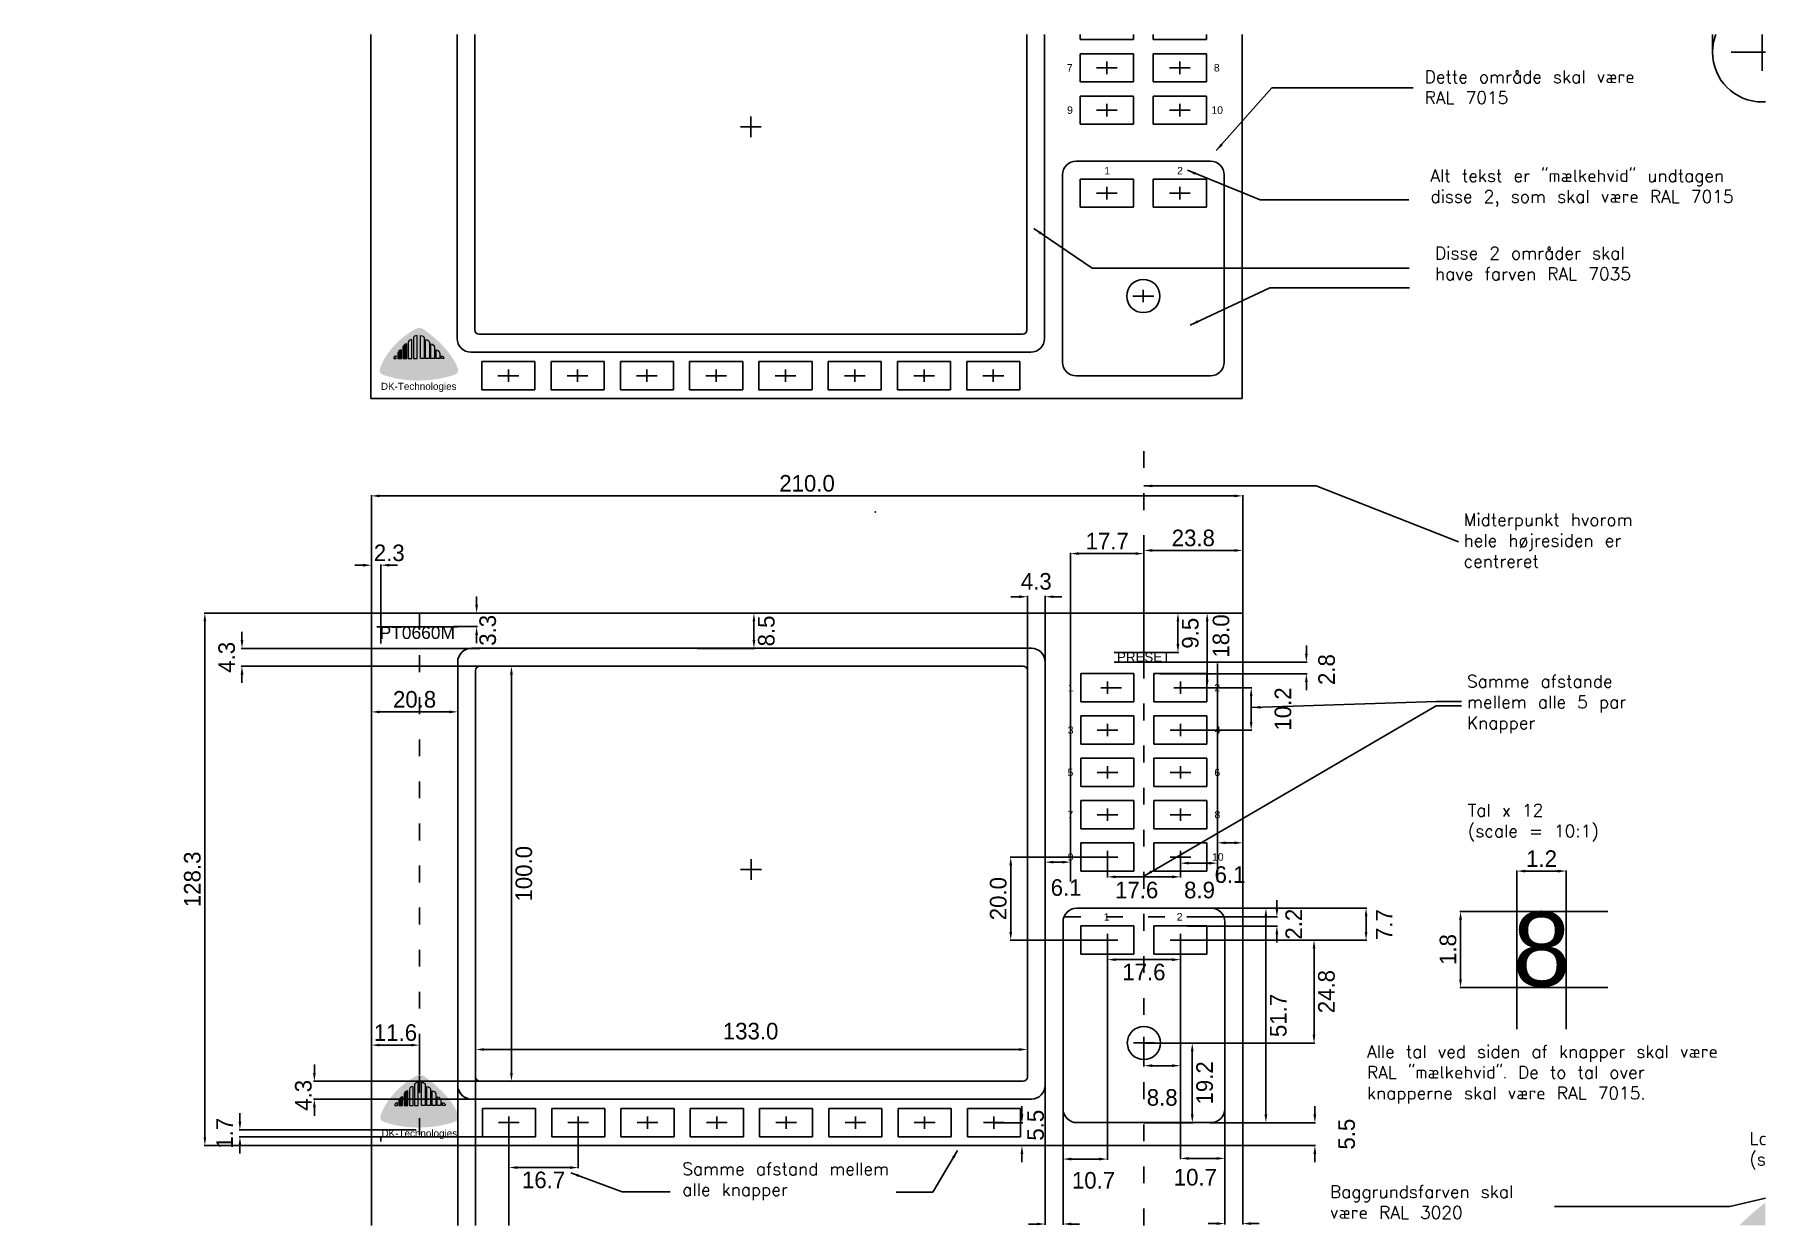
# Paper-space layout 'Layout2' of a CAD drawing. Header units: millimetres. Extents: x 28 to 255, y 20 to 176.
# The model-space entities are those that its viewports show. They can reach past a viewport. Long polylines and large blocks are cut down to what shows.
import ezdxf

# ---------------------------------------------------------------- set-up
doc = ezdxf.new("R2010")
doc.units = ezdxf.units.MM
doc.linetypes.add('ACAD_ISO03W100', pattern=[30, 12, -18])
for name, color, linetype in [('display_hidden', 2, 'ACAD_ISO03W100'), ('Forplade', 4, 'Continuous'), ('LOGO_LARGE_IMAGE', 1, 'Continuous'), ('MSD200C', 4, 'Continuous'), ('ramme', 4, 'Continuous')]:
    doc.layers.add(name, color=color, linetype=linetype)
doc.layers.get('display_hidden').off()
doc.styles.add('DK-Audio', font='ARIAL.TTF')
doc.dimstyles.new('DK-audio', dxfattribs={"dimtxt": 4, "dimasz": 2, "dimexe": 0.18, "dimexo": 0.0625, "dimgap": 1, "dimtad": 2, "dimdec": 1, "dimzin": 0, "dimdsep": 46, "dimtxsty": 'Standard', "dimcen": 5, "dimadec": 1, "dimazin": 0, "dimtfac": 1, "dimtdec": 1, "dimtofl": 0, "dimtmove": 2, "dimatfit": 3, "dimfxl": 0, "dimtolj": 1, "dimtzin": 0, "dimarcsym": 0})

psp = doc.layouts.new('Layout2')

msp = doc.modelspace()

# ---------------------------------------------------------------- texts
at = {"layer": 'Forplade', "color": 0, "style": 'DK-Audio'}
for s, height, p in [('5', 1.8, (247.38, 330.25)), ('6', 1.8, (282.78, 330.25)), ('7', 1.8, (247.38, 320.05)), ('8', 1.8, (282.81, 320.07)), ('9', 1.8, (247.43, 309.85)), ('10', 1.8, (282.21, 309.87)), ('1', 1.8, (256.38, 295.25)), ('2', 1.8, (273.95, 295.27)), ('DK-Technologies', 1.7, (82.04, 243.35)), ('PRESET', 2.3, (259.46, 177.81)), ('1', 1.8, (247.63, 170.67)), ('2', 1.8, (282.93, 170.67)), ('3', 1.8, (247.58, 160.47)), ('4', 1.8, (283.03, 160.47)), ('5', 1.8, (247.53, 150.27)), ('6', 1.8, (282.93, 150.27)), ('7', 1.8, (247.53, 140.07)), ('8', 1.8, (282.96, 140.09)), ('9', 1.8, (247.58, 129.87)), ('10', 1.8, (282.36, 129.89)), ('1', 1.8, (256.28, 115.45)), ('2', 1.8, (273.85, 115.47)), ('8', 18, (354.81, 99.63)), ('DK-Technologies', 1.7, (82.19, 63.35))]:
    msp.add_text(s, height=height, dxfattribs=at).set_placement(p)
at = {"layer": 'MSD200C', "color": 0, "style": 'DK-Audio'}
msp.add_text('PT0660M', height=3, dxfattribs=at).set_placement((81.72, 183.32))
at = {"layer": 'ramme', "color": 0, "ltscale": 0.1, "char_height": 3, "attachment_point": 1, "style": 'DK-Audio'}
for s, insert, width in [('{\\Ftxt.shx;Dette område skal være RAL 7015}', (333.61, 320.28), 55.05), ('{\\Ftxt.shx;Alt tekst er "mælkehvid" undtagen disse 2, som skal være RAL 7015}', (335.01, 296.44), 81.7379), ('{\\Ftxt.shx;Disse 2 områder skal have farven RAL 7035}', (336.1, 277.8), 55.05), ('{\\Ftxt.shx;Midterpunkt hvorom hele højresiden er centreret}', (343, 213.55), 55.05), ('{\\Ftxt.shx;Rundinger ved den hvide streg omkring skærmen x 4 (scale = 10:1)}', (416.63, 177.06), 106.5), ('{\\Ftxt.shx;Samme afstande mellem alle 5 par Knapper}', (343.82, 174.62), 55.05), ('{\\Ftxt.shx;Tal x 12\\P(scale = 10:1)}', (344, 143.55), 38.5549), ('{\\Ftxt.shx;Alle tal ved siden af knapper skal være RAL "mælkehvid". De to tal over knapperne skal være RAL 7015.}', (319.71, 85.4), 92.5), ('{\\Ftxt.shx;Logo\\P(scale ~= 3:1)}', (411.88, 64.47), 38.5549), ('{\\Ftxt.shx;Samme afstand mellem alle knapper}', (154.68, 57.13), 55.05), ('{\\Ftxt.shx;Baggrundsfarven skal være RAL 3020}', (310.77, 51.62), 51.6)]:
    msp.add_mtext(s, dxfattribs=dict(at, insert=insert, width=width))

# ---------------------------------------------------------------- blocks, each defined once
blk = doc.blocks.new('*D22')
at = {"layer": 'DEFPOINTS', "color": 0, "ltscale": 0.1}
for p in [(39.6, 189.55), (79.75, 189.55), (79.75, 61.25)]:
    blk.add_point(p, dxfattribs=at)
at = {"layer": 'ramme', "color": 0, "lineweight": -2, "ltscale": 0.1}
for p, q in [((79.69, 189.55), (39.42, 189.55)), ((39.6, 63.25), (39.6, 187.55)), ((79.69, 61.25), (39.42, 61.25))]:
    blk.add_line(p, q, dxfattribs=at)
at = {"layer": 'ramme', "color": 0, "ltscale": 0.1}
for points in [[(39.27, 187.55), (39.93, 187.55), (39.6, 189.55)], [(39.27, 63.25), (39.93, 63.25), (39.6, 61.25)]]:
    blk.add_solid(points, dxfattribs=at)
at = {"layer": 'ramme', "color": 0, "ltscale": 0.1, "insert": (36.6, 125.4), "char_height": 4, "attachment_point": 5, "rotation": 90}
blk.add_mtext('\\A1;128.3', dxfattribs=at)
blk = doc.blocks.new('*D23')
at = {"layer": 'DEFPOINTS', "color": 0, "ltscale": 0.1}
for p in [(257.15, 110.75), (274.75, 110.75), (274.75, 106.05)]:
    blk.add_point(p, dxfattribs=at)
at = {"layer": 'ramme', "color": 0, "lineweight": -2, "ltscale": 0.1}
for p, q in [((257.15, 110.69), (257.15, 105.87)), ((274.75, 110.69), (274.75, 105.87)), ((259.15, 106.05), (272.75, 106.05))]:
    blk.add_line(p, q, dxfattribs=at)
at = {"layer": 'ramme', "color": 0, "ltscale": 0.1}
for points in [[(259.15, 106.38), (259.15, 105.72), (257.15, 106.05)], [(272.75, 106.38), (272.75, 105.72), (274.75, 106.05)]]:
    blk.add_solid(points, dxfattribs=at)
at = {"layer": 'ramme', "color": 0, "ltscale": 0.1, "insert": (265.95, 103.05), "char_height": 4, "attachment_point": 5}
blk.add_mtext('\\A1;17.6', dxfattribs=at)
blk = doc.blocks.new('*D24')
at = {"layer": 'DEFPOINTS', "color": 0, "ltscale": 0.1}
for p in [(289.75, 217.8), (79.75, 189.55), (289.75, 189.55)]:
    blk.add_point(p, dxfattribs=at)
at = {"layer": 'ramme', "color": 0, "lineweight": -2, "ltscale": 0.1}
for p, q in [((79.75, 189.61), (79.75, 217.98)), ((81.75, 217.8), (287.75, 217.8)), ((289.75, 189.61), (289.75, 217.98))]:
    blk.add_line(p, q, dxfattribs=at)
at = {"layer": 'ramme', "color": 0, "ltscale": 0.1}
for points in [[(81.75, 218.13), (81.75, 217.47), (79.75, 217.8)], [(287.75, 218.13), (287.75, 217.47), (289.75, 217.8)]]:
    blk.add_solid(points, dxfattribs=at)
at = {"layer": 'ramme', "color": 0, "ltscale": 0.1, "insert": (184.75, 220.8), "char_height": 4, "attachment_point": 5}
blk.add_mtext('\\A1;210.0', dxfattribs=at)
blk = doc.blocks.new('*D25')
at = {"layer": 'DEFPOINTS', "color": 0, "ltscale": 0.1}
for p in [(285.45, 70.1), (289.75, 61.25), (285.45, 42.45)]:
    blk.add_point(p, dxfattribs=at)
at = {"layer": 'ramme', "color": 0, "lineweight": -2, "ltscale": 0.1}
for p, q in [((285.45, 70.04), (285.45, 42.27)), ((289.75, 61.19), (289.75, 42.27)), ((283.45, 42.45), (281.45, 42.45)), ((291.75, 42.45), (293.75, 42.45))]:
    blk.add_line(p, q, dxfattribs=at)
at = {"layer": 'ramme', "color": 0, "ltscale": 0.1}
for points in [[(283.45, 42.78), (283.45, 42.12), (285.45, 42.45)], [(291.75, 42.78), (291.75, 42.12), (289.75, 42.45)]]:
    blk.add_solid(points, dxfattribs=at)
at = {"layer": 'ramme', "color": 0, "ltscale": 0.1, "insert": (287.6, 34.77), "char_height": 4, "attachment_point": 5}
blk.add_mtext('\\A1;4.3', dxfattribs=at)
blk = doc.blocks.new('*D26')
at = {"layer": 'DEFPOINTS', "color": 0, "ltscale": 0.1}
for p in [(274.75, 110.35), (285.45, 110.35), (274.75, 58.15)]:
    blk.add_point(p, dxfattribs=at)
at = {"layer": 'ramme', "color": 0, "lineweight": -2, "ltscale": 0.1}
for p, q in [((274.75, 110.29), (274.75, 57.97)), ((285.45, 110.29), (285.45, 57.97)), ((283.45, 58.15), (276.75, 58.15))]:
    blk.add_line(p, q, dxfattribs=at)
at = {"layer": 'ramme', "color": 0, "ltscale": 0.1}
for points in [[(276.75, 58.48), (276.75, 57.82), (274.75, 58.15)], [(283.45, 58.48), (283.45, 57.82), (285.45, 58.15)]]:
    blk.add_solid(points, dxfattribs=at)
at = {"layer": 'ramme', "color": 0, "ltscale": 0.1, "insert": (278.35, 53.6), "char_height": 4, "attachment_point": 5}
blk.add_mtext('\\A1;10.7', dxfattribs=at)
blk = doc.blocks.new('*D27')
at = {"layer": 'DEFPOINTS', "color": 0, "ltscale": 0.1}
for p in [(246.45, 110.75), (257.15, 110.75), (246.45, 58)]:
    blk.add_point(p, dxfattribs=at)
at = {"layer": 'ramme', "color": 0, "lineweight": -2, "ltscale": 0.1}
for p, q in [((246.45, 110.69), (246.45, 57.82)), ((257.15, 110.69), (257.15, 57.82)), ((255.15, 58), (248.45, 58))]:
    blk.add_line(p, q, dxfattribs=at)
at = {"layer": 'ramme', "color": 0, "ltscale": 0.1}
for points in [[(248.45, 58.33), (248.45, 57.67), (246.45, 58)], [(255.15, 58.33), (255.15, 57.67), (257.15, 58)]]:
    blk.add_solid(points, dxfattribs=at)
at = {"layer": 'ramme', "color": 0, "ltscale": 0.1, "insert": (253.8, 52.85), "char_height": 4, "attachment_point": 5}
blk.add_mtext('\\A1;10.7', dxfattribs=at)
blk = doc.blocks.new('*D28')
at = {"layer": 'DEFPOINTS', "color": 0, "ltscale": 0.1}
for p in [(242.15, 103.45), (246.45, 103.45), (242.15, 42.35)]:
    blk.add_point(p, dxfattribs=at)
at = {"layer": 'ramme', "color": 0, "lineweight": -2, "ltscale": 0.1}
for p, q in [((242.15, 103.39), (242.15, 42.17)), ((246.45, 103.39), (246.45, 42.17)), ((240.15, 42.35), (238.15, 42.35)), ((248.45, 42.35), (250.45, 42.35))]:
    blk.add_line(p, q, dxfattribs=at)
at = {"layer": 'ramme', "color": 0, "ltscale": 0.1}
for points in [[(240.15, 42.68), (240.15, 42.02), (242.15, 42.35)], [(248.45, 42.68), (248.45, 42.02), (246.45, 42.35)]]:
    blk.add_solid(points, dxfattribs=at)
at = {"layer": 'ramme', "color": 0, "ltscale": 0.1, "insert": (244.3, 34.67), "char_height": 4, "attachment_point": 5}
blk.add_mtext('\\A1;4.3', dxfattribs=at)
blk = doc.blocks.new('*D29')
at = {"layer": 'DEFPOINTS', "color": 0, "ltscale": 0.1}
for p in [(237.85, 193.5), (237.85, 165.4), (242.15, 165.4)]:
    blk.add_point(p, dxfattribs=at)
at = {"layer": 'ramme', "color": 0, "lineweight": -2, "ltscale": 0.1}
for p, q in [((235.85, 193.5), (233.85, 193.5)), ((237.85, 165.46), (237.85, 193.68)), ((242.15, 165.46), (242.15, 193.68)), ((244.15, 193.5), (246.15, 193.5))]:
    blk.add_line(p, q, dxfattribs=at)
at = {"layer": 'ramme', "color": 0, "ltscale": 0.1}
for points in [[(235.85, 193.83), (235.85, 193.17), (237.85, 193.5)], [(244.15, 193.83), (244.15, 193.17), (242.15, 193.5)]]:
    blk.add_solid(points, dxfattribs=at)
at = {"layer": 'ramme', "color": 0, "ltscale": 0.1, "insert": (240, 197.18), "char_height": 4, "attachment_point": 5}
blk.add_mtext('\\A1;4.3', dxfattribs=at)
blk = doc.blocks.new('*D30')
at = {"layer": 'DEFPOINTS', "color": 0, "ltscale": 0.1}
for p in [(48.55, 181.05), (106.05, 181.05), (106.05, 176.75)]:
    blk.add_point(p, dxfattribs=at)
at = {"layer": 'ramme', "color": 0, "lineweight": -2, "ltscale": 0.1}
for p, q in [((48.55, 183.05), (48.55, 185.05)), ((105.99, 181.05), (48.37, 181.05)), ((105.99, 176.75), (48.37, 176.75)), ((48.55, 174.75), (48.55, 172.75))]:
    blk.add_line(p, q, dxfattribs=at)
at = {"layer": 'ramme', "color": 0, "ltscale": 0.1}
for points in [[(48.22, 183.05), (48.88, 183.05), (48.55, 181.05)], [(48.22, 174.75), (48.88, 174.75), (48.55, 176.75)]]:
    blk.add_solid(points, dxfattribs=at)
at = {"layer": 'ramme', "color": 0, "ltscale": 0.1, "insert": (44.87, 178.9), "char_height": 4, "attachment_point": 5, "rotation": 90}
blk.add_mtext('\\A1;4.3', dxfattribs=at)
blk = doc.blocks.new('*D31')
at = {"layer": 'DEFPOINTS', "color": 0, "ltscale": 0.1}
for p in [(100.55, 75.8), (104.85, 77.9), (104.85, 33.25)]:
    blk.add_point(p, dxfattribs=at)
at = {"layer": 'ramme', "color": 0, "lineweight": -2, "ltscale": 0.1}
for p, q in [((100.55, 75.74), (100.55, 33.07)), ((104.85, 77.84), (104.85, 33.07)), ((98.55, 33.25), (96.55, 33.25)), ((106.85, 33.25), (108.85, 33.25))]:
    blk.add_line(p, q, dxfattribs=at)
at = {"layer": 'ramme', "color": 0, "ltscale": 0.1}
for points in [[(98.55, 33.58), (98.55, 32.92), (100.55, 33.25)], [(106.85, 33.58), (106.85, 32.92), (104.85, 33.25)]]:
    blk.add_solid(points, dxfattribs=at)
at = {"layer": 'ramme', "color": 0, "ltscale": 0.1, "insert": (102.65, 29.6), "char_height": 4, "attachment_point": 5}
blk.add_mtext('\\A1;4.3', dxfattribs=at)
blk = doc.blocks.new('*D32')
at = {"layer": 'DEFPOINTS', "color": 0, "ltscale": 0.1}
for p in [(79.75, 165.75), (79.75, 139.5), (100.55, 139.5)]:
    blk.add_point(p, dxfattribs=at)
at = {"layer": 'ramme', "color": 0, "lineweight": -2, "ltscale": 0.1}
for p, q in [((79.75, 139.56), (79.75, 165.93)), ((98.55, 165.75), (81.75, 165.75)), ((100.55, 139.56), (100.55, 165.93))]:
    blk.add_line(p, q, dxfattribs=at)
at = {"layer": 'ramme', "color": 0, "ltscale": 0.1}
for points in [[(81.75, 166.08), (81.75, 165.42), (79.75, 165.75)], [(98.55, 166.08), (98.55, 165.42), (100.55, 165.75)]]:
    blk.add_solid(points, dxfattribs=at)
at = {"layer": 'ramme', "color": 0, "ltscale": 0.1, "insert": (90.15, 168.75), "char_height": 4, "attachment_point": 5}
blk.add_mtext('\\A1;20.8', dxfattribs=at)
blk = doc.blocks.new('*D33')
at = {"layer": 'DEFPOINTS', "color": 0, "ltscale": 0.1}
for p in [(105.85, 76.75), (66, 72.45), (105.85, 72.45)]:
    blk.add_point(p, dxfattribs=at)
at = {"layer": 'ramme', "color": 0, "lineweight": -2, "ltscale": 0.1}
for p, q in [((66, 78.75), (66, 80.75)), ((105.79, 76.75), (65.82, 76.75)), ((105.79, 72.45), (65.82, 72.45)), ((66, 70.45), (66, 68.45))]:
    blk.add_line(p, q, dxfattribs=at)
at = {"layer": 'ramme', "color": 0, "ltscale": 0.1}
for points in [[(65.67, 78.75), (66.33, 78.75), (66, 76.75)], [(65.67, 70.45), (66.33, 70.45), (66, 72.45)]]:
    blk.add_solid(points, dxfattribs=at)
at = {"layer": 'ramme', "color": 0, "ltscale": 0.1, "insert": (63.35, 73.35), "char_height": 4, "attachment_point": 5, "rotation": 90}
blk.add_mtext('\\A1;4.3', dxfattribs=at)
blk = doc.blocks.new('*D34')
at = {"layer": 'DEFPOINTS', "color": 0, "ltscale": 0.1}
for p in [(281.8, 66.75), (281.8, 61.25), (307.15, 61.25)]:
    blk.add_point(p, dxfattribs=at)
at = {"layer": 'ramme', "color": 0, "lineweight": -2, "ltscale": 0.1}
for p, q in [((281.86, 66.75), (307.33, 66.75)), ((307.15, 68.75), (307.15, 70.75)), ((281.86, 61.25), (307.33, 61.25)), ((307.15, 59.25), (307.15, 57.25))]:
    blk.add_line(p, q, dxfattribs=at)
at = {"layer": 'ramme', "color": 0, "ltscale": 0.1}
for points in [[(306.82, 68.75), (307.48, 68.75), (307.15, 66.75)], [(306.82, 59.25), (307.48, 59.25), (307.15, 61.25)]]:
    blk.add_solid(points, dxfattribs=at)
at = {"layer": 'ramme', "color": 0, "ltscale": 0.1, "insert": (314.83, 64), "char_height": 4, "attachment_point": 5, "rotation": 90}
blk.add_mtext('\\A1;5.5', dxfattribs=at)
blk = doc.blocks.new('*D35')
at = {"layer": 'DEFPOINTS', "color": 0, "ltscale": 0.1}
for p in [(265.95, 85.95), (265.95, 66.75), (277.6, 66.75)]:
    blk.add_point(p, dxfattribs=at)
at = {"layer": 'ramme', "color": 0, "lineweight": -2, "ltscale": 0.1}
for p, q in [((266.01, 85.95), (277.78, 85.95)), ((277.6, 83.95), (277.6, 68.75)), ((266.01, 66.75), (277.78, 66.75))]:
    blk.add_line(p, q, dxfattribs=at)
at = {"layer": 'ramme', "color": 0, "ltscale": 0.1}
for points in [[(277.27, 83.95), (277.93, 83.95), (277.6, 85.95)], [(277.27, 68.75), (277.93, 68.75), (277.6, 66.75)]]:
    blk.add_solid(points, dxfattribs=at)
at = {"layer": 'ramme', "color": 0, "ltscale": 0.1, "insert": (280.6, 76.35), "char_height": 4, "attachment_point": 5, "rotation": 90}
blk.add_mtext('\\A1;19.2', dxfattribs=at)
blk = doc.blocks.new('*D36')
at = {"layer": 'DEFPOINTS', "color": 0, "ltscale": 0.1}
for p in [(265.95, 85.95), (274.75, 85.95), (274.75, 80.5)]:
    blk.add_point(p, dxfattribs=at)
at = {"layer": 'ramme', "color": 0, "lineweight": -2, "ltscale": 0.1}
for p, q in [((265.95, 85.89), (265.95, 80.32)), ((274.75, 85.89), (274.75, 80.32)), ((267.95, 80.5), (272.75, 80.5))]:
    blk.add_line(p, q, dxfattribs=at)
at = {"layer": 'ramme', "color": 0, "ltscale": 0.1}
for points in [[(267.95, 80.83), (267.95, 80.17), (265.95, 80.5)], [(272.75, 80.83), (272.75, 80.17), (274.75, 80.5)]]:
    blk.add_solid(points, dxfattribs=at)
at = {"layer": 'ramme', "color": 0, "ltscale": 0.1, "insert": (270.35, 72.82), "char_height": 4, "attachment_point": 5}
blk.add_mtext('\\A1;8.8', dxfattribs=at)
blk = doc.blocks.new('*D37')
at = {"layer": 'DEFPOINTS', "color": 0, "ltscale": 0.1}
for p in [(274.75, 110.75), (306.95, 110.75), (265.95, 85.95)]:
    blk.add_point(p, dxfattribs=at)
at = {"layer": 'ramme', "color": 0, "lineweight": -2, "ltscale": 0.1}
for p, q in [((274.81, 110.75), (307.13, 110.75)), ((306.95, 87.95), (306.95, 108.75)), ((266.01, 85.95), (307.13, 85.95))]:
    blk.add_line(p, q, dxfattribs=at)
at = {"layer": 'ramme', "color": 0, "ltscale": 0.1}
for points in [[(306.62, 108.75), (307.28, 108.75), (306.95, 110.75)], [(306.62, 87.95), (307.28, 87.95), (306.95, 85.95)]]:
    blk.add_solid(points, dxfattribs=at)
at = {"layer": 'ramme', "color": 0, "ltscale": 0.1, "insert": (309.95, 98.35), "char_height": 4, "attachment_point": 5, "rotation": 90}
blk.add_mtext('\\A1;24.8', dxfattribs=at)
blk = doc.blocks.new('*D38')
at = {"layer": 'DEFPOINTS', "color": 0, "ltscale": 0.1}
for p in [(274.8, 118.45), (319.5, 118.45), (274.8, 110.75)]:
    blk.add_point(p, dxfattribs=at)
at = {"layer": 'ramme', "color": 0, "lineweight": -2, "ltscale": 0.1}
for p, q in [((274.86, 118.45), (319.68, 118.45)), ((319.5, 112.75), (319.5, 116.45)), ((274.86, 110.75), (319.68, 110.75))]:
    blk.add_line(p, q, dxfattribs=at)
at = {"layer": 'ramme', "color": 0, "ltscale": 0.1}
for points in [[(319.17, 116.45), (319.83, 116.45), (319.5, 118.45)], [(319.17, 112.75), (319.83, 112.75), (319.5, 110.75)]]:
    blk.add_solid(points, dxfattribs=at)
at = {"layer": 'ramme', "color": 0, "ltscale": 0.1, "insert": (323.85, 114.5), "char_height": 4, "attachment_point": 5, "rotation": 90}
blk.add_mtext('\\A1;7.7', dxfattribs=at)
blk = doc.blocks.new('*D39')
at = {"layer": 'DEFPOINTS', "color": 0, "ltscale": 0.1}
for p in [(282.15, 118.45), (282.15, 66.75), (295.35, 66.75)]:
    blk.add_point(p, dxfattribs=at)
at = {"layer": 'ramme', "color": 0, "lineweight": -2, "ltscale": 0.1}
for p, q in [((282.21, 118.45), (295.53, 118.45)), ((295.35, 116.45), (295.35, 68.75)), ((282.21, 66.75), (295.53, 66.75))]:
    blk.add_line(p, q, dxfattribs=at)
at = {"layer": 'ramme', "color": 0, "ltscale": 0.1}
for points in [[(295.02, 116.45), (295.68, 116.45), (295.35, 118.45)], [(295.02, 68.75), (295.68, 68.75), (295.35, 66.75)]]:
    blk.add_solid(points, dxfattribs=at)
at = {"layer": 'ramme', "color": 0, "ltscale": 0.1, "insert": (298.35, 92.6), "char_height": 4, "attachment_point": 5, "rotation": 90}
blk.add_mtext('\\A1;51.7', dxfattribs=at)
blk = doc.blocks.new('*D40')
at = {"layer": 'DEFPOINTS', "color": 0, "ltscale": 0.1}
for p in [(257.15, 130.75), (274.75, 130.75), (274.75, 126)]:
    blk.add_point(p, dxfattribs=at)
at = {"layer": 'ramme', "color": 0, "lineweight": -2, "ltscale": 0.1}
for p, q in [((257.15, 130.69), (257.15, 125.82)), ((274.75, 130.69), (274.75, 125.82)), ((259.15, 126), (272.75, 126))]:
    blk.add_line(p, q, dxfattribs=at)
at = {"layer": 'ramme', "color": 0, "ltscale": 0.1}
for points in [[(259.15, 126.33), (259.15, 125.67), (257.15, 126)], [(272.75, 126.33), (272.75, 125.67), (274.75, 126)]]:
    blk.add_solid(points, dxfattribs=at)
at = {"layer": 'ramme', "color": 0, "ltscale": 0.1, "insert": (264.2, 122.8), "char_height": 4, "attachment_point": 5}
blk.add_mtext('\\A1;17.6', dxfattribs=at)
blk = doc.blocks.new('*D41')
at = {"layer": 'DEFPOINTS', "color": 0, "ltscale": 0.1}
for p in [(274.75, 171.55), (291.8, 171.55), (274.75, 161.35)]:
    blk.add_point(p, dxfattribs=at)
at = {"layer": 'ramme', "color": 0, "lineweight": -2, "ltscale": 0.1}
for p, q in [((274.81, 171.55), (291.98, 171.55)), ((291.8, 163.35), (291.8, 169.55)), ((274.81, 161.35), (291.98, 161.35))]:
    blk.add_line(p, q, dxfattribs=at)
at = {"layer": 'ramme', "color": 0, "ltscale": 0.1}
for points in [[(291.47, 169.55), (292.13, 169.55), (291.8, 171.55)], [(291.47, 163.35), (292.13, 163.35), (291.8, 161.35)]]:
    blk.add_solid(points, dxfattribs=at)
at = {"layer": 'ramme', "color": 0, "ltscale": 0.1, "insert": (299.48, 166.45), "char_height": 4, "attachment_point": 5, "rotation": 90}
blk.add_mtext('\\A1;10.2', dxfattribs=at)
blk = doc.blocks.new('*D42')
at = {"layer": 'DEFPOINTS', "color": 0, "ltscale": 0.1}
for p in [(112.9, 66.75), (129.6, 66.75), (129.6, 55.95)]:
    blk.add_point(p, dxfattribs=at)
at = {"layer": 'ramme', "color": 0, "lineweight": -2, "ltscale": 0.1}
for p, q in [((112.9, 66.69), (112.9, 55.77)), ((129.6, 66.69), (129.6, 55.77)), ((114.9, 55.95), (127.6, 55.95))]:
    blk.add_line(p, q, dxfattribs=at)
at = {"layer": 'ramme', "color": 0, "ltscale": 0.1}
for points in [[(114.9, 56.28), (114.9, 55.62), (112.9, 55.95)], [(127.6, 56.28), (127.6, 55.62), (129.6, 55.95)]]:
    blk.add_solid(points, dxfattribs=at)
at = {"layer": 'ramme', "color": 0, "ltscale": 0.1, "insert": (121.25, 52.95), "char_height": 4, "attachment_point": 5}
blk.add_mtext('\\A1;16.7', dxfattribs=at)
blk = doc.blocks.new('*D43')
at = {"layer": 'DEFPOINTS', "color": 0, "ltscale": 0.1}
for p in [(269.75, 177.75), (305.1, 177.75), (269.75, 174.95)]:
    blk.add_point(p, dxfattribs=at)
at = {"layer": 'ramme', "color": 0, "lineweight": -2, "ltscale": 0.1}
for p, q in [((305.1, 179.75), (305.1, 181.75)), ((269.81, 177.75), (305.28, 177.75)), ((269.81, 174.95), (305.28, 174.95)), ((305.1, 172.95), (305.1, 170.95))]:
    blk.add_line(p, q, dxfattribs=at)
at = {"layer": 'ramme', "color": 0, "ltscale": 0.1}
for points in [[(304.77, 179.75), (305.43, 179.75), (305.1, 177.75)], [(304.77, 172.95), (305.43, 172.95), (305.1, 174.95)]]:
    blk.add_solid(points, dxfattribs=at)
at = {"layer": 'ramme', "color": 0, "ltscale": 0.1, "insert": (310, 175.95), "char_height": 4, "attachment_point": 5, "rotation": 90}
blk.add_mtext('\\A1;2.8', dxfattribs=at)
blk = doc.blocks.new('*D44')
at = {"layer": 'DEFPOINTS', "color": 0, "ltscale": 0.1}
for p in [(274.75, 130.75), (283.65, 130.75), (283.65, 129.3)]:
    blk.add_point(p, dxfattribs=at)
at = {"layer": 'ramme', "color": 0, "lineweight": -2, "ltscale": 0.1}
for p, q in [((274.75, 130.69), (274.75, 129.12)), ((283.65, 130.69), (283.65, 129.12)), ((276.75, 129.3), (281.65, 129.3))]:
    blk.add_line(p, q, dxfattribs=at)
at = {"layer": 'ramme', "color": 0, "ltscale": 0.1}
for points in [[(276.75, 129.63), (276.75, 128.97), (274.75, 129.3)], [(281.65, 129.63), (281.65, 128.97), (283.65, 129.3)]]:
    blk.add_solid(points, dxfattribs=at)
at = {"layer": 'ramme', "color": 0, "ltscale": 0.1, "insert": (279.35, 122.8), "char_height": 4, "attachment_point": 5}
blk.add_mtext('\\A1;8.9', dxfattribs=at)
blk = doc.blocks.new('*D45')
at = {"layer": 'DEFPOINTS', "color": 0, "ltscale": 0.1}
for p in [(283.65, 138.2), (289.75, 138.2), (289.75, 134.2)]:
    blk.add_point(p, dxfattribs=at)
at = {"layer": 'ramme', "color": 0, "lineweight": -2, "ltscale": 0.1}
for p, q in [((283.65, 138.14), (283.65, 134.02)), ((289.75, 138.14), (289.75, 134.02)), ((285.65, 134.2), (287.75, 134.2))]:
    blk.add_line(p, q, dxfattribs=at)
at = {"layer": 'ramme', "color": 0, "ltscale": 0.1}
for points in [[(285.65, 134.53), (285.65, 133.87), (283.65, 134.2)], [(287.75, 134.53), (287.75, 133.87), (289.75, 134.2)]]:
    blk.add_solid(points, dxfattribs=at)
at = {"layer": 'ramme', "color": 0, "ltscale": 0.1, "insert": (286.7, 126.52), "char_height": 4, "attachment_point": 5}
blk.add_mtext('\\A1;6.1', dxfattribs=at)
blk = doc.blocks.new('*D46')
at = {"layer": 'DEFPOINTS', "color": 0, "ltscale": 0.1}
for p in [(233.85, 130.75), (257.15, 130.75), (257.15, 110.75)]:
    blk.add_point(p, dxfattribs=at)
at = {"layer": 'ramme', "color": 0, "lineweight": -2, "ltscale": 0.1}
for p, q in [((257.09, 130.75), (233.67, 130.75)), ((233.85, 112.75), (233.85, 128.75)), ((257.09, 110.75), (233.67, 110.75))]:
    blk.add_line(p, q, dxfattribs=at)
at = {"layer": 'ramme', "color": 0, "ltscale": 0.1}
for points in [[(233.52, 128.75), (234.18, 128.75), (233.85, 130.75)], [(233.52, 112.75), (234.18, 112.75), (233.85, 110.75)]]:
    blk.add_solid(points, dxfattribs=at)
at = {"layer": 'ramme', "color": 0, "ltscale": 0.1, "insert": (230.85, 120.75), "char_height": 4, "attachment_point": 5, "rotation": 90}
blk.add_mtext('\\A1;20.0', dxfattribs=at)
blk = doc.blocks.new('*D47')
at = {"layer": 'DEFPOINTS', "color": 0, "ltscale": 0.1}
for p in [(104.85, 153.7), (237.85, 153.75), (104.85, 84.4)]:
    blk.add_point(p, dxfattribs=at)
at = {"layer": 'ramme', "color": 0, "lineweight": -2, "ltscale": 0.1}
for p, q in [((104.85, 153.64), (104.85, 84.22)), ((237.85, 153.69), (237.85, 84.22)), ((235.85, 84.4), (106.85, 84.4))]:
    blk.add_line(p, q, dxfattribs=at)
at = {"layer": 'ramme', "color": 0, "ltscale": 0.1}
for points in [[(106.85, 84.73), (106.85, 84.07), (104.85, 84.4)], [(235.85, 84.73), (235.85, 84.07), (237.85, 84.4)]]:
    blk.add_solid(points, dxfattribs=at)
at = {"layer": 'ramme', "color": 0, "ltscale": 0.1, "insert": (171.15, 88.8), "char_height": 4, "attachment_point": 5}
blk.add_mtext('\\A1;133.0', dxfattribs=at)
blk = doc.blocks.new('*D48')
at = {"layer": 'DEFPOINTS', "color": 0, "ltscale": 0.1}
for p in [(105.95, 176.75), (105.9, 76.75), (113.5, 76.75)]:
    blk.add_point(p, dxfattribs=at)
at = {"layer": 'ramme', "color": 0, "lineweight": -2, "ltscale": 0.1}
for p, q in [((106.01, 176.75), (113.68, 176.75)), ((113.5, 174.75), (113.5, 78.75)), ((105.96, 76.75), (113.68, 76.75))]:
    blk.add_line(p, q, dxfattribs=at)
at = {"layer": 'ramme', "color": 0, "ltscale": 0.1}
for points in [[(113.17, 174.75), (113.83, 174.75), (113.5, 176.75)], [(113.17, 78.75), (113.83, 78.75), (113.5, 76.75)]]:
    blk.add_solid(points, dxfattribs=at)
at = {"layer": 'ramme', "color": 0, "ltscale": 0.1, "insert": (116.5, 126.75), "char_height": 4, "attachment_point": 5, "rotation": 90}
blk.add_mtext('\\A1;100.0', dxfattribs=at)
blk = doc.blocks.new('*D49')
at = {"layer": 'DEFPOINTS', "color": 0, "ltscale": 0.1}
for p in [(158.2, 189.55), (171.95, 189.55), (158.2, 181.05)]:
    blk.add_point(p, dxfattribs=at)
at = {"layer": 'ramme', "color": 0, "lineweight": -2, "ltscale": 0.1}
for p, q in [((158.26, 189.55), (172.13, 189.55)), ((171.95, 183.05), (171.95, 187.55)), ((158.26, 181.05), (172.13, 181.05))]:
    blk.add_line(p, q, dxfattribs=at)
at = {"layer": 'ramme', "color": 0, "ltscale": 0.1}
for points in [[(171.62, 187.55), (172.28, 187.55), (171.95, 189.55)], [(171.62, 183.05), (172.28, 183.05), (171.95, 181.05)]]:
    blk.add_solid(points, dxfattribs=at)
at = {"layer": 'ramme', "color": 0, "ltscale": 0.1, "insert": (174.95, 185.25), "char_height": 4, "attachment_point": 5, "rotation": 90}
blk.add_mtext('\\A1;8.5', dxfattribs=at)
blk = doc.blocks.new('*D50')
at = {"layer": 'DEFPOINTS', "color": 0, "ltscale": 0.1}
for p in [(79.75, 201.1), (79.75, 186.3), (82.05, 186.3)]:
    blk.add_point(p, dxfattribs=at)
at = {"layer": 'ramme', "color": 0, "lineweight": -2, "ltscale": 0.1}
for p, q in [((77.75, 201.1), (75.75, 201.1)), ((79.75, 186.36), (79.75, 201.28)), ((82.05, 186.36), (82.05, 201.28)), ((84.05, 201.1), (86.05, 201.1))]:
    blk.add_line(p, q, dxfattribs=at)
at = {"layer": 'ramme', "color": 0, "ltscale": 0.1}
for points in [[(77.75, 201.43), (77.75, 200.77), (79.75, 201.1)], [(84.05, 201.43), (84.05, 200.77), (82.05, 201.1)]]:
    blk.add_solid(points, dxfattribs=at)
at = {"layer": 'ramme', "color": 0, "ltscale": 0.1, "insert": (84.05, 204.05), "char_height": 4, "attachment_point": 5}
blk.add_mtext('\\A1;2.3', dxfattribs=at)
blk = doc.blocks.new('*D51')
at = {"layer": 'DEFPOINTS', "color": 0, "ltscale": 0.1}
for p in [(99.55, 189.55), (105.1, 189.55), (99.55, 186.3)]:
    blk.add_point(p, dxfattribs=at)
at = {"layer": 'ramme', "color": 0, "lineweight": -2, "ltscale": 0.1}
for p, q in [((105.1, 191.55), (105.1, 193.55)), ((99.61, 189.55), (105.28, 189.55)), ((99.61, 186.3), (105.28, 186.3)), ((105.1, 184.3), (105.1, 182.3))]:
    blk.add_line(p, q, dxfattribs=at)
at = {"layer": 'ramme', "color": 0, "ltscale": 0.1}
for points in [[(104.77, 191.55), (105.43, 191.55), (105.1, 189.55)], [(104.77, 184.3), (105.43, 184.3), (105.1, 186.3)]]:
    blk.add_solid(points, dxfattribs=at)
at = {"layer": 'ramme', "color": 0, "ltscale": 0.1, "insert": (107.8, 185.4), "char_height": 4, "attachment_point": 5, "rotation": 90}
blk.add_mtext('\\A1;3.3', dxfattribs=at)
blk = doc.blocks.new('*D52')
at = {"layer": 'DEFPOINTS', "color": 0, "ltscale": 0.1}
for p in [(273.85, 189.55), (272.25, 180.1), (274.15, 180.1)]:
    blk.add_point(p, dxfattribs=at)
at = {"layer": 'ramme', "color": 0, "lineweight": -2, "ltscale": 0.1}
for p, q in [((273.91, 189.55), (274.33, 189.55)), ((274.15, 187.55), (274.15, 182.1)), ((272.31, 180.1), (274.33, 180.1))]:
    blk.add_line(p, q, dxfattribs=at)
at = {"layer": 'ramme', "color": 0, "ltscale": 0.1}
for points in [[(273.82, 187.55), (274.48, 187.55), (274.15, 189.55)], [(273.82, 182.1), (274.48, 182.1), (274.15, 180.1)]]:
    blk.add_solid(points, dxfattribs=at)
at = {"layer": 'ramme', "color": 0, "ltscale": 0.1, "insert": (277.15, 184.7), "char_height": 4, "attachment_point": 5, "rotation": 90}
blk.add_mtext('\\A1;9.5', dxfattribs=at)
blk = doc.blocks.new('*D53')
at = {"layer": 'DEFPOINTS', "color": 0, "ltscale": 0.1}
for p in [(274.75, 189.55), (281.2, 189.55), (274.75, 171.55)]:
    blk.add_point(p, dxfattribs=at)
at = {"layer": 'ramme', "color": 0, "lineweight": -2, "ltscale": 0.1}
for p, q in [((274.81, 189.55), (281.38, 189.55)), ((281.2, 173.55), (281.2, 187.55)), ((274.81, 171.55), (281.38, 171.55))]:
    blk.add_line(p, q, dxfattribs=at)
at = {"layer": 'ramme', "color": 0, "ltscale": 0.1}
for points in [[(280.87, 187.55), (281.53, 187.55), (281.2, 189.55)], [(280.87, 173.55), (281.53, 173.55), (281.2, 171.55)]]:
    blk.add_solid(points, dxfattribs=at)
at = {"layer": 'ramme', "color": 0, "ltscale": 0.1, "insert": (284.55, 184.05), "char_height": 4, "attachment_point": 5, "rotation": 90}
blk.add_mtext('\\A1;18.0', dxfattribs=at)
blk = doc.blocks.new('*D59')
at = {"layer": 'DEFPOINTS', "color": 0, "ltscale": 0.1}
for p in [(229.8, 66.75), (229.8, 61.25), (236.55, 61.25)]:
    blk.add_point(p, dxfattribs=at)
at = {"layer": 'ramme', "color": 0, "lineweight": -2, "ltscale": 0.1}
for p, q in [((229.86, 66.75), (236.73, 66.75)), ((236.55, 68.75), (236.55, 70.75)), ((229.86, 61.25), (236.73, 61.25)), ((236.55, 59.25), (236.55, 57.25))]:
    blk.add_line(p, q, dxfattribs=at)
at = {"layer": 'ramme', "color": 0, "ltscale": 0.1}
for points in [[(236.22, 68.75), (236.88, 68.75), (236.55, 66.75)], [(236.22, 59.25), (236.88, 59.25), (236.55, 61.25)]]:
    blk.add_solid(points, dxfattribs=at)
at = {"layer": 'ramme', "color": 0, "ltscale": 0.1, "insert": (239.85, 66.15), "char_height": 4, "attachment_point": 5, "rotation": 90}
blk.add_mtext('\\A1;5.5', dxfattribs=at)
blk = doc.blocks.new('*D60')
at = {"layer": 'DEFPOINTS', "color": 0, "ltscale": 0.1}
for p in [(112.9, 66.75), (79.75, 61.25), (79.75, 25.5)]:
    blk.add_point(p, dxfattribs=at)
at = {"layer": 'ramme', "color": 0, "lineweight": -2, "ltscale": 0.1}
for p, q in [((112.9, 66.69), (112.9, 25.32)), ((79.75, 61.19), (79.75, 25.32)), ((110.9, 25.5), (81.75, 25.5))]:
    blk.add_line(p, q, dxfattribs=at)
at = {"layer": 'ramme', "color": 0, "ltscale": 0.1}
for points in [[(81.75, 25.83), (81.75, 25.17), (79.75, 25.5)], [(110.9, 25.83), (110.9, 25.17), (112.9, 25.5)]]:
    blk.add_solid(points, dxfattribs=at)
at = {"layer": 'ramme', "color": 0, "ltscale": 0.1, "insert": (96.33, 22.5), "char_height": 4, "attachment_point": 5}
blk.add_mtext('\\A1;33.2', dxfattribs=at)
blk = doc.blocks.new('*D61')
at = {"layer": 'DEFPOINTS', "color": 0, "ltscale": 0.1}
for p in [(289.75, 204.65), (265.95, 201.3), (289.75, 189.55)]:
    blk.add_point(p, dxfattribs=at)
at = {"layer": 'ramme', "color": 0, "lineweight": -2, "ltscale": 0.1}
for p, q in [((265.95, 201.36), (265.95, 204.83)), ((267.95, 204.65), (287.75, 204.65)), ((289.75, 189.61), (289.75, 204.83))]:
    blk.add_line(p, q, dxfattribs=at)
at = {"layer": 'ramme', "color": 0, "ltscale": 0.1}
for points in [[(267.95, 204.98), (267.95, 204.32), (265.95, 204.65)], [(287.75, 204.98), (287.75, 204.32), (289.75, 204.65)]]:
    blk.add_solid(points, dxfattribs=at)
at = {"layer": 'ramme', "color": 0, "ltscale": 0.1, "insert": (277.85, 207.65), "char_height": 4, "attachment_point": 5}
blk.add_mtext('\\A1;23.8', dxfattribs=at)
blk = doc.blocks.new('*D66')
at = {"layer": 'DEFPOINTS', "color": 0, "ltscale": 0.1}
for p in [(48.05, 65.05), (90.5, 65.05), (90.5, 63.35)]:
    blk.add_point(p, dxfattribs=at)
at = {"layer": 'ramme', "color": 0, "lineweight": -2, "ltscale": 0.1}
for p, q in [((48.05, 67.05), (48.05, 69.05)), ((90.44, 65.05), (47.87, 65.05)), ((90.44, 63.35), (47.87, 63.35)), ((48.05, 61.35), (48.05, 59.35))]:
    blk.add_line(p, q, dxfattribs=at)
at = {"layer": 'ramme', "color": 0, "ltscale": 0.1}
for points in [[(47.72, 67.05), (48.38, 67.05), (48.05, 65.05)], [(47.72, 61.35), (48.38, 61.35), (48.05, 63.35)]]:
    blk.add_solid(points, dxfattribs=at)
at = {"layer": 'ramme', "color": 0, "ltscale": 0.1, "insert": (44.37, 64.2), "char_height": 4, "attachment_point": 5, "rotation": 90}
blk.add_mtext('\\A1;1.7', dxfattribs=at)
blk = doc.blocks.new('*D68')
at = {"layer": 'DEFPOINTS', "color": 0, "ltscale": 0.1}
for p in [(265.95, 203.9), (248.25, 177.45), (265.95, 177.45)]:
    blk.add_point(p, dxfattribs=at)
at = {"layer": 'ramme', "color": 0, "lineweight": -2, "ltscale": 0.1}
for p, q in [((248.25, 177.51), (248.25, 204.08)), ((250.25, 203.9), (263.95, 203.9)), ((265.95, 177.51), (265.95, 204.08))]:
    blk.add_line(p, q, dxfattribs=at)
at = {"layer": 'ramme', "color": 0, "ltscale": 0.1}
for points in [[(250.25, 204.23), (250.25, 203.57), (248.25, 203.9)], [(263.95, 204.23), (263.95, 203.57), (265.95, 203.9)]]:
    blk.add_solid(points, dxfattribs=at)
at = {"layer": 'ramme', "color": 0, "ltscale": 0.1, "insert": (257.1, 206.9), "char_height": 4, "attachment_point": 5}
blk.add_mtext('\\A1;17.7', dxfattribs=at)
blk = doc.blocks.new('*D69')
at = {"layer": 'DEFPOINTS', "color": 0, "ltscale": 0.1}
for p in [(79.75, 85.45), (79.75, 78.25), (91.35, 78.25)]:
    blk.add_point(p, dxfattribs=at)
at = {"layer": 'ramme', "color": 0, "lineweight": -2, "ltscale": 0.1}
for p, q in [((79.75, 78.31), (79.75, 85.63)), ((89.35, 85.45), (81.75, 85.45)), ((91.35, 78.31), (91.35, 85.63))]:
    blk.add_line(p, q, dxfattribs=at)
at = {"layer": 'ramme', "color": 0, "ltscale": 0.1}
for points in [[(81.75, 85.78), (81.75, 85.12), (79.75, 85.45)], [(89.35, 85.78), (89.35, 85.12), (91.35, 85.45)]]:
    blk.add_solid(points, dxfattribs=at)
at = {"layer": 'ramme', "color": 0, "ltscale": 0.1, "insert": (85.55, 88.45), "char_height": 4, "attachment_point": 5}
blk.add_mtext('\\A1;11.6', dxfattribs=at)
blk = doc.blocks.new('*D71')
at = {"layer": 'DEFPOINTS', "color": 0, "ltscale": 0.1}
for p in [(355.86, 117.64), (342.26, 99.34), (355.86, 99.34)]:
    blk.add_point(p, dxfattribs=at)
at = {"layer": 'ramme', "color": 0, "lineweight": -2, "ltscale": 0.1}
for p, q in [((355.8, 117.64), (342.08, 117.64)), ((342.26, 115.64), (342.26, 101.34)), ((355.8, 99.34), (342.08, 99.34))]:
    blk.add_line(p, q, dxfattribs=at)
at = {"layer": 'ramme', "color": 0, "ltscale": 0.1}
for points in [[(341.93, 115.64), (342.59, 115.64), (342.26, 117.64)], [(341.93, 101.34), (342.59, 101.34), (342.26, 99.34)]]:
    blk.add_solid(points, dxfattribs=at)
at = {"layer": 'ramme', "color": 0, "ltscale": 0.1, "insert": (339.26, 108.49), "char_height": 4, "attachment_point": 5, "rotation": 90}
blk.add_mtext('\\A1;1.8', dxfattribs=at)
blk = doc.blocks.new('*D72')
at = {"layer": 'DEFPOINTS', "color": 0, "ltscale": 0.1}
for p in [(367.71, 127.39), (355.86, 117.64), (367.71, 117.64)]:
    blk.add_point(p, dxfattribs=at)
at = {"layer": 'ramme', "color": 0, "lineweight": -2, "ltscale": 0.1}
for p, q in [((355.86, 117.7), (355.86, 127.57)), ((357.86, 127.39), (365.71, 127.39)), ((367.71, 117.7), (367.71, 127.57))]:
    blk.add_line(p, q, dxfattribs=at)
at = {"layer": 'ramme', "color": 0, "ltscale": 0.1}
for points in [[(357.86, 127.72), (357.86, 127.05), (355.86, 127.39)], [(365.71, 127.72), (365.71, 127.05), (367.71, 127.39)]]:
    blk.add_solid(points, dxfattribs=at)
at = {"layer": 'ramme', "color": 0, "ltscale": 0.1, "insert": (361.79, 130.39), "char_height": 4, "attachment_point": 5}
blk.add_mtext('\\A1;1.2', dxfattribs=at)
blk = doc.blocks.new('*D81')
at = {"layer": 'DEFPOINTS', "color": 0, "ltscale": 0.1}
for p in [(402.97, 345.34), (402.97, 324.74), (414.97, 324.74)]:
    blk.add_point(p, dxfattribs=at)
at = {"layer": 'ramme', "color": 0, "lineweight": -2, "ltscale": 0.1}
for p, q in [((402.97, 324.8), (402.97, 345.52)), ((412.97, 345.34), (404.97, 345.34)), ((414.97, 324.8), (414.97, 345.52))]:
    blk.add_line(p, q, dxfattribs=at)
at = {"layer": 'ramme', "color": 0, "ltscale": 0.1}
for points in [[(404.97, 345.67), (404.97, 345), (402.97, 345.34)], [(412.97, 345.67), (412.97, 345), (414.97, 345.34)]]:
    blk.add_solid(points, dxfattribs=at)
at = {"layer": 'ramme', "color": 0, "ltscale": 0.1, "insert": (408.97, 348.34), "char_height": 4, "attachment_point": 5}
blk.add_mtext('\\A1;4.0', dxfattribs=at)
blk = doc.blocks.new('*D82')
at = {"layer": 'DEFPOINTS', "color": 0, "ltscale": 0.1}
for p in [(414.97, 336.74), (435.12, 336.74), (414.97, 324.74)]:
    blk.add_point(p, dxfattribs=at)
at = {"layer": 'ramme', "color": 0, "lineweight": -2, "ltscale": 0.1}
for p, q in [((415.03, 336.74), (435.3, 336.74)), ((435.12, 326.74), (435.12, 334.74)), ((415.03, 324.74), (435.3, 324.74))]:
    blk.add_line(p, q, dxfattribs=at)
at = {"layer": 'ramme', "color": 0, "ltscale": 0.1}
for points in [[(434.79, 334.74), (435.45, 334.74), (435.12, 336.74)], [(434.79, 326.74), (435.45, 326.74), (435.12, 324.74)]]:
    blk.add_solid(points, dxfattribs=at)
at = {"layer": 'ramme', "color": 0, "ltscale": 0.1, "insert": (438.12, 330.74), "char_height": 4, "attachment_point": 5, "rotation": 90}
blk.add_mtext('\\A1;4.0', dxfattribs=at)
blk = doc.blocks.new('*D87')
at = {"layer": 'DEFPOINTS', "color": 0, "ltscale": 0.1}
for p in [(242.15, 145.8), (248.25, 145.65), (242.15, 129.55)]:
    blk.add_point(p, dxfattribs=at)
at = {"layer": 'ramme', "color": 0, "lineweight": -2, "ltscale": 0.1}
for p, q in [((242.15, 145.74), (242.15, 129.37)), ((248.25, 145.59), (248.25, 129.37)), ((246.25, 129.55), (244.15, 129.55))]:
    blk.add_line(p, q, dxfattribs=at)
at = {"layer": 'ramme', "color": 0, "ltscale": 0.1}
for points in [[(244.15, 129.88), (244.15, 129.22), (242.15, 129.55)], [(246.25, 129.88), (246.25, 129.22), (248.25, 129.55)]]:
    blk.add_solid(points, dxfattribs=at)
at = {"layer": 'ramme', "color": 0, "ltscale": 0.1, "insert": (247.2, 123.4), "char_height": 4, "attachment_point": 5}
blk.add_mtext('\\A1;6.1', dxfattribs=at)
blk = doc.blocks.new('*D88')
at = {"layer": 'DEFPOINTS', "color": 0, "ltscale": 0.1}
for p in [(276.25, 116.35), (276.35, 114.15), (298, 116.35)]:
    blk.add_point(p, dxfattribs=at)
at = {"layer": 'ramme', "color": 0, "lineweight": -2, "ltscale": 0.1}
for p, q in [((298, 118.35), (298, 120.35)), ((276.31, 116.35), (298.18, 116.35)), ((276.41, 114.15), (298.18, 114.15)), ((298, 112.15), (298, 110.15))]:
    blk.add_line(p, q, dxfattribs=at)
at = {"layer": 'ramme', "color": 0, "ltscale": 0.1}
for points in [[(297.67, 118.35), (298.33, 118.35), (298, 116.35)], [(297.67, 112.15), (298.33, 112.15), (298, 114.15)]]:
    blk.add_solid(points, dxfattribs=at)
at = {"layer": 'ramme', "color": 0, "ltscale": 0.1, "insert": (302.05, 114.6), "char_height": 4, "attachment_point": 5, "rotation": 90}
blk.add_mtext('\\A1;2.2', dxfattribs=at)

# ---------------------------------------------------------------- dimensions: what is measured, and where the dimension line sits
at = {"layer": 'ramme', "color": 5, "ltscale": 0.1}
for base, p1, p2, text, picture, middle in [((402.97, 345.34), (414.97, 324.74), (402.97, 324.74), '4.0', '*D81', (408.97, 348.34)), ((367.71, 127.39), (355.86, 117.64), (367.71, 117.64), '1.2', '*D72', (361.79, 130.39))]:
    dim = msp.add_linear_dim(base=base, p1=p1, p2=p2, text=text, dimstyle='DK-audio', dxfattribs=at)
    dim.commit()
    dim.dimension.update_dxf_attribs({"geometry": picture, "text_midpoint": middle})
for base, p1, p2, text, picture, middle in [((435.12, 336.74), (414.97, 324.74), (414.97, 336.74), '4.0', '*D82', (438.12, 330.74)), ((342.26, 99.34), (355.86, 117.64), (355.86, 99.34), '1.8', '*D71', (339.26, 108.49))]:
    dim = msp.add_linear_dim(base=base, p1=p1, p2=p2, angle=90, text=text, dimstyle='DK-audio', dxfattribs=at)
    dim.commit()
    dim.dimension.update_dxf_attribs({"geometry": picture, "text_midpoint": middle})
for base, p1, p2, picture, middle in [((289.75, 217.8), (79.75, 189.55), (289.75, 189.55), '*D24', (184.75, 220.8)), ((265.95, 203.9), (248.25, 177.45), (265.95, 177.45), '*D68', (257.1, 206.9)), ((289.75, 204.65), (265.95, 201.3), (289.75, 189.55), '*D61', (277.85, 207.65)), ((237.85, 193.5), (242.15, 165.4), (237.85, 165.4), '*D29', (240, 197.18)), ((79.75, 165.75), (100.55, 139.5), (79.75, 139.5), '*D32', (90.15, 168.75)), ((289.75, 134.2), (283.65, 138.2), (289.75, 138.2), '*D45', (286.7, 126.52)), ((274.75, 106.05), (257.15, 110.75), (274.75, 110.75), '*D23', (265.95, 103.05)), ((242.15, 42.35), (246.45, 103.45), (242.15, 103.45), '*D28', (244.3, 34.67)), ((79.75, 85.45), (91.35, 78.25), (79.75, 78.25), '*D69', (85.55, 88.45)), ((274.75, 80.5), (265.95, 85.95), (274.75, 85.95), '*D36', (270.35, 72.82)), ((79.75, 25.5), (112.9, 66.75), (79.75, 61.25), '*D60', (96.325, 22.5)), ((129.6, 55.95), (112.9, 66.75), (129.6, 66.75), '*D42', (121.25, 52.95)), ((285.45, 42.45), (289.75, 61.25), (285.45, 70.1), '*D25', (287.6, 34.77))]:
    dim = msp.add_linear_dim(base=base, p1=p1, p2=p2, dimstyle='DK-audio', dxfattribs=at)
    dim.commit()
    dim.dimension.update_dxf_attribs({"geometry": picture, "text_midpoint": middle})
for base, p1, p2, picture, middle in [((79.75, 201.1), (82.05, 186.3), (79.75, 186.3), '*D50', (84.05, 204.05)), ((104.85, 84.4), (237.85, 153.75), (104.85, 153.7), '*D47', (171.15, 88.8)), ((242.15, 129.55), (248.25, 145.65), (242.15, 145.8), '*D87', (247.2, 123.4)), ((274.75, 126), (257.15, 130.75), (274.75, 130.75), '*D40', (264.2, 122.8)), ((283.65, 129.3), (274.75, 130.75), (283.65, 130.75), '*D44', (279.35, 122.8)), ((246.45, 58), (257.15, 110.75), (246.45, 110.75), '*D27', (253.8, 52.85)), ((274.75, 58.15), (285.45, 110.35), (274.75, 110.35), '*D26', (278.35, 53.6)), ((104.85, 33.25), (100.55, 75.8), (104.85, 77.9), '*D31', (102.65, 29.6))]:
    dim = msp.add_linear_dim(base=base, p1=p1, p2=p2, dimstyle='DK-audio', dxfattribs=at)
    dim.commit()
    dim.dimension.update_dxf_attribs({"geometry": picture, "text_midpoint": middle, "dimtype": 160})
for base, p1, p2, picture, middle in [((105.1, 189.55), (99.55, 186.3), (99.55, 189.55), '*D51', (107.8, 185.4)), ((171.95, 189.55), (158.2, 181.05), (158.2, 189.55), '*D49', (174.95, 185.25)), ((274.15, 180.1), (273.85, 189.55), (272.25, 180.1), '*D52', (277.15, 184.7)), ((281.2, 189.55), (274.75, 171.55), (274.75, 189.55), '*D53', (284.55, 184.05)), ((305.1, 177.75), (269.75, 174.95), (269.75, 177.75), '*D43', (310, 175.95)), ((319.5, 118.45), (274.8, 110.75), (274.8, 118.45), '*D38', (323.85, 114.5)), ((298, 116.35), (276.35, 114.15), (276.25, 116.35), '*D88', (302.05, 114.6)), ((66, 72.45), (105.85, 76.75), (105.85, 72.45), '*D33', (63.35, 73.35)), ((236.55, 61.25), (229.8, 66.75), (229.8, 61.25), '*D59', (239.85, 66.15))]:
    dim = msp.add_linear_dim(base=base, p1=p1, p2=p2, angle=90, dimstyle='DK-audio', dxfattribs=at)
    dim.commit()
    dim.dimension.update_dxf_attribs({"geometry": picture, "text_midpoint": middle, "dimtype": 160})
for base, p1, p2, picture, middle in [((39.6, 189.55), (79.75, 61.25), (79.75, 189.55), '*D22', (36.6, 125.4)), ((48.55, 181.05), (106.05, 176.75), (106.05, 181.05), '*D30', (44.87, 178.9)), ((113.5, 76.75), (105.95, 176.75), (105.9, 76.75), '*D48', (116.5, 126.75)), ((291.8, 171.55), (274.75, 161.35), (274.75, 171.55), '*D41', (299.48, 166.45)), ((233.85, 130.75), (257.15, 110.75), (257.15, 130.75), '*D46', (230.85, 120.75)), ((295.35, 66.75), (282.15, 118.45), (282.15, 66.75), '*D39', (298.35, 92.6)), ((306.95, 110.75), (265.95, 85.95), (274.75, 110.75), '*D37', (309.95, 98.35)), ((277.6, 66.75), (265.95, 85.95), (265.95, 66.75), '*D35', (280.6, 76.35)), ((48.05, 65.05), (90.5, 63.35), (90.5, 65.05), '*D66', (44.37, 64.2)), ((307.15, 61.25), (281.8, 66.75), (281.8, 61.25), '*D34', (314.83, 64))]:
    dim = msp.add_linear_dim(base=base, p1=p1, p2=p2, angle=90, dimstyle='DK-audio', dxfattribs=at)
    dim.commit()
    dim.dimension.update_dxf_attribs({"geometry": picture, "text_midpoint": middle})

# ---------------------------------------------------------------- hatches: boundary and pattern name
at = {"linetype": 'Continuous', "lineweight": 0}
h = msp.add_hatch(color=0, dxfattribs=at)
edge = h.paths.add_edge_path()
edge.add_spline(control_points=[(88.61, 254.77), (88.61, 255.09), (89.01, 255.47), (89.51, 255.47), (89.51, 255.47), (89.51, 254.89), (89.51, 254.89), (89.51, 254.89), (89.51, 250.9), (89.51, 250.9), (89.51, 250.9), (88.61, 250.9), (88.61, 250.9), (88.61, 250.9), (88.61, 254.77), (88.61, 254.77)], knot_values=[0, 0, 0, 0, 1, 1, 1, 2, 2, 2, 3, 3, 3, 4, 4, 4, 5, 5, 5, 5], degree=3, periodic=0)
edge = h.paths.add_edge_path()
edge.add_spline(control_points=[(89.87, 255.88), (89.87, 256.18), (90.27, 256.42), (90.77, 256.42), (90.77, 256.42), (90.76, 255.89), (90.76, 255.89), (90.76, 255.89), (90.76, 250.9), (90.76, 250.9), (90.76, 250.9), (89.87, 250.9), (89.87, 250.9), (89.87, 250.9), (89.87, 255.88), (89.87, 255.88)], knot_values=[0, 0, 0, 0, 1, 1, 1, 2, 2, 2, 3, 3, 3, 4, 4, 4, 5, 5, 5, 5], degree=3, periodic=0)
edge = h.paths.add_edge_path()
edge.add_spline(control_points=[(92.45, 255.88), (92.45, 256.18), (92.05, 256.42), (91.55, 256.42), (91.55, 256.42), (91.56, 255.89), (91.56, 255.89), (91.56, 255.89), (91.56, 250.9), (91.56, 250.9), (91.56, 250.9), (92.45, 250.9), (92.45, 250.9), (92.45, 250.9), (92.45, 255.88), (92.45, 255.88)], knot_values=[0, 0, 0, 0, 1, 1, 1, 2, 2, 2, 3, 3, 3, 4, 4, 4, 5, 5, 5, 5], degree=3, periodic=0)
edge = h.paths.add_edge_path()
edge.add_spline(control_points=[(93.71, 254.77), (93.71, 255.09), (93.31, 255.47), (92.81, 255.47), (92.81, 255.47), (92.82, 254.89), (92.82, 254.89), (92.82, 254.89), (92.82, 250.9), (92.82, 250.9), (92.82, 250.9), (93.71, 250.9), (93.71, 250.9), (93.71, 250.9), (93.71, 254.77), (93.71, 254.77)], knot_values=[0, 0, 0, 0, 1, 1, 1, 2, 2, 2, 3, 3, 3, 4, 4, 4, 5, 5, 5, 5], degree=3, periodic=0)
edge = h.paths.add_edge_path()
edge.add_spline(control_points=[(94.97, 253.65), (94.97, 253.97), (94.57, 254.41), (94.07, 254.41), (94.07, 254.41), (94.07, 253.71), (94.07, 253.71), (94.07, 253.71), (94.07, 250.9), (94.07, 250.9), (94.07, 250.9), (94.97, 250.9), (94.97, 250.9), (94.97, 250.9), (94.97, 253.65), (94.97, 253.65)], knot_values=[0, 0, 0, 0, 1, 1, 1, 2, 2, 2, 3, 3, 3, 4, 4, 4, 5, 5, 5, 5], degree=3, periodic=0)
edge = h.paths.add_edge_path()
edge.add_spline(control_points=[(96.23, 252.13), (96.23, 252.42), (95.82, 253), (95.32, 253), (95.32, 253), (95.33, 252.17), (95.33, 252.17), (95.33, 252.17), (95.33, 250.9), (95.33, 250.9), (95.33, 250.9), (96.23, 250.9), (96.23, 250.9), (96.23, 250.9), (96.23, 252.13), (96.23, 252.13)], knot_values=[0, 0, 0, 0, 1, 1, 1, 2, 2, 2, 3, 3, 3, 4, 4, 4, 5, 5, 5, 5], degree=3, periodic=0)
edge = h.paths.add_edge_path()
edge.add_spline(control_points=[(97.2, 251.1), (97.2, 251.31), (96.92, 251.54), (96.57, 251.54), (96.57, 251.54), (96.58, 251.11), (96.58, 251.11), (96.58, 251.11), (96.58, 250.9), (96.58, 250.9), (96.58, 250.9), (97.2, 250.9), (97.2, 250.9), (97.2, 250.9), (97.2, 251.1), (97.2, 251.1)], knot_values=[0, 0, 0, 0, 1, 1, 1, 2, 2, 2, 3, 3, 3, 4, 4, 4, 5, 5, 5, 5], degree=3, periodic=0)
edge = h.paths.add_edge_path()
edge.add_spline(control_points=[(85.12, 251.1), (85.12, 251.31), (85.4, 251.54), (85.75, 251.54), (85.75, 251.54), (85.74, 251.11), (85.74, 251.11), (85.74, 251.11), (85.74, 250.9), (85.74, 250.9), (85.74, 250.9), (85.12, 250.9), (85.12, 250.9), (85.12, 250.9), (85.12, 251.1), (85.12, 251.1)], knot_values=[0, 0, 0, 0, 1, 1, 1, 2, 2, 2, 3, 3, 3, 4, 4, 4, 5, 5, 5, 5], degree=3, periodic=0)
h = msp.add_hatch(color=0, dxfattribs=at)
edge = h.paths.add_edge_path()
edge.add_spline(control_points=[(86.1, 252.13), (86.1, 252.42), (86.5, 253), (87, 253), (87, 253), (86.99, 252.17), (86.99, 252.17), (86.99, 252.17), (86.99, 250.9), (86.99, 250.9), (86.99, 250.9), (86.1, 250.9), (86.1, 250.9), (86.1, 250.9), (86.1, 252.13), (86.1, 252.13)], knot_values=[0, 0, 0, 0, 1, 1, 1, 2, 2, 2, 3, 3, 3, 4, 4, 4, 5, 5, 5, 5], degree=3, periodic=0)
h = msp.add_hatch(color=0, dxfattribs=at)
edge = h.paths.add_edge_path()
edge.add_spline(control_points=[(87.35, 253.65), (87.35, 253.97), (87.76, 254.41), (88.26, 254.41), (88.26, 254.41), (88.25, 253.71), (88.25, 253.71), (88.25, 253.71), (88.25, 250.9), (88.25, 250.9), (88.25, 250.9), (87.35, 250.9), (87.35, 250.9), (87.35, 250.9), (87.35, 253.65), (87.35, 253.65)], knot_values=[0, 0, 0, 0, 1, 1, 1, 2, 2, 2, 3, 3, 3, 4, 4, 4, 5, 5, 5, 5], degree=3, periodic=0)
h = msp.add_hatch(color=256, dxfattribs=at)
edge = h.paths.add_edge_path()
edge.add_spline(control_points=[(88.9, 74.8), (88.9, 75.12), (89.3, 75.5), (89.8, 75.5), (89.8, 75.5), (89.79, 74.93), (89.79, 74.93), (89.79, 74.93), (89.79, 70.93), (89.79, 70.93), (89.79, 70.93), (88.9, 70.93), (88.9, 70.93), (88.9, 70.93), (88.9, 74.8), (88.9, 74.8)], knot_values=[0, 0, 0, 0, 1, 1, 1, 2, 2, 2, 3, 3, 3, 4, 4, 4, 5, 5, 5, 5], degree=3, periodic=0)
edge = h.paths.add_edge_path()
edge.add_spline(control_points=[(90.16, 75.91), (90.16, 76.21), (90.56, 76.45), (91.06, 76.45), (91.06, 76.45), (91.05, 75.92), (91.05, 75.92), (91.05, 75.92), (91.05, 70.93), (91.05, 70.93), (91.05, 70.93), (90.16, 70.93), (90.16, 70.93), (90.16, 70.93), (90.16, 75.91), (90.16, 75.91)], knot_values=[0, 0, 0, 0, 1, 1, 1, 2, 2, 2, 3, 3, 3, 4, 4, 4, 5, 5, 5, 5], degree=3, periodic=0)
edge = h.paths.add_edge_path()
edge.add_spline(control_points=[(92.74, 75.91), (92.74, 76.21), (92.34, 76.45), (91.84, 76.45), (91.84, 76.45), (91.85, 75.92), (91.85, 75.92), (91.85, 75.92), (91.85, 70.93), (91.85, 70.93), (91.85, 70.93), (92.74, 70.93), (92.74, 70.93), (92.74, 70.93), (92.74, 75.91), (92.74, 75.91)], knot_values=[0, 0, 0, 0, 1, 1, 1, 2, 2, 2, 3, 3, 3, 4, 4, 4, 5, 5, 5, 5], degree=3, periodic=0)
edge = h.paths.add_edge_path()
edge.add_spline(control_points=[(94, 74.8), (94, 75.12), (93.6, 75.5), (93.1, 75.5), (93.1, 75.5), (93.11, 74.93), (93.11, 74.93), (93.11, 74.93), (93.11, 70.93), (93.11, 70.93), (93.11, 70.93), (94, 70.93), (94, 70.93), (94, 70.93), (94, 74.8), (94, 74.8)], knot_values=[0, 0, 0, 0, 1, 1, 1, 2, 2, 2, 3, 3, 3, 4, 4, 4, 5, 5, 5, 5], degree=3, periodic=0)
edge = h.paths.add_edge_path()
edge.add_spline(control_points=[(95.26, 73.68), (95.26, 74), (94.85, 74.44), (94.36, 74.44), (94.36, 74.44), (94.36, 73.74), (94.36, 73.74), (94.36, 73.74), (94.36, 70.93), (94.36, 70.93), (94.36, 70.93), (95.26, 70.93), (95.26, 70.93), (95.26, 70.93), (95.26, 73.68), (95.26, 73.68)], knot_values=[0, 0, 0, 0, 1, 1, 1, 2, 2, 2, 3, 3, 3, 4, 4, 4, 5, 5, 5, 5], degree=3, periodic=0)
edge = h.paths.add_edge_path()
edge.add_spline(control_points=[(96.51, 72.16), (96.51, 72.45), (96.11, 73.03), (95.61, 73.03), (95.61, 73.03), (95.62, 72.2), (95.62, 72.2), (95.62, 72.2), (95.62, 70.93), (95.62, 70.93), (95.62, 70.93), (96.51, 70.93), (96.51, 70.93), (96.51, 70.93), (96.51, 72.16), (96.51, 72.16)], knot_values=[0, 0, 0, 0, 1, 1, 1, 2, 2, 2, 3, 3, 3, 4, 4, 4, 5, 5, 5, 5], degree=3, periodic=0)
edge = h.paths.add_edge_path()
edge.add_spline(control_points=[(97.49, 71.14), (97.49, 71.35), (97.21, 71.57), (96.86, 71.57), (96.86, 71.57), (96.87, 71.14), (96.87, 71.14), (96.87, 71.14), (96.87, 70.94), (96.87, 70.94), (96.87, 70.94), (97.49, 70.94), (97.49, 70.94), (97.49, 70.94), (97.49, 71.14), (97.49, 71.14)], knot_values=[0, 0, 0, 0, 1, 1, 1, 2, 2, 2, 3, 3, 3, 4, 4, 4, 5, 5, 5, 5], degree=3, periodic=0)
edge = h.paths.add_edge_path()
edge.add_spline(control_points=[(85.41, 71.14), (85.41, 71.35), (85.69, 71.57), (86.04, 71.57), (86.04, 71.57), (86.03, 71.14), (86.03, 71.14), (86.03, 71.14), (86.03, 70.94), (86.03, 70.94), (86.03, 70.94), (85.41, 70.94), (85.41, 70.94), (85.41, 70.94), (85.41, 71.14), (85.41, 71.14)], knot_values=[0, 0, 0, 0, 1, 1, 1, 2, 2, 2, 3, 3, 3, 4, 4, 4, 5, 5, 5, 5], degree=3, periodic=0)
h = msp.add_hatch(color=256, dxfattribs=at)
edge = h.paths.add_edge_path()
edge.add_spline(control_points=[(86.39, 72.16), (86.39, 72.45), (86.79, 73.03), (87.29, 73.03), (87.29, 73.03), (87.28, 72.2), (87.28, 72.2), (87.28, 72.2), (87.28, 70.93), (87.28, 70.93), (87.28, 70.93), (86.39, 70.93), (86.39, 70.93), (86.39, 70.93), (86.39, 72.16), (86.39, 72.16)], knot_values=[0, 0, 0, 0, 1, 1, 1, 2, 2, 2, 3, 3, 3, 4, 4, 4, 5, 5, 5, 5], degree=3, periodic=0)
h = msp.add_hatch(color=256, dxfattribs=at)
edge = h.paths.add_edge_path()
edge.add_spline(control_points=[(87.64, 73.68), (87.64, 74), (88.05, 74.44), (88.54, 74.44), (88.54, 74.44), (88.54, 73.74), (88.54, 73.74), (88.54, 73.74), (88.54, 70.93), (88.54, 70.93), (88.54, 70.93), (87.64, 70.93), (87.64, 70.93), (87.64, 70.93), (87.64, 73.68), (87.64, 73.68)], knot_values=[0, 0, 0, 0, 1, 1, 1, 2, 2, 2, 3, 3, 3, 4, 4, 4, 5, 5, 5, 5], degree=3, periodic=0)
h = msp.add_hatch(color=256, dxfattribs=at)
edge = h.paths.add_edge_path()
edge.add_spline(control_points=[(414.82, 40.26), (414.82, 41.25), (416.04, 42.58), (417.55, 42.58), (417.55, 42.58), (417.53, 40.47), (417.53, 40.47), (417.53, 40.47), (417.53, 31.95), (417.53, 31.95), (417.53, 31.95), (414.82, 31.95), (414.82, 31.95), (414.82, 31.95), (414.82, 40.26), (414.82, 40.26)], knot_values=[0, 0, 0, 0, 1, 1, 1, 2, 2, 2, 3, 3, 3, 4, 4, 4, 5, 5, 5, 5], degree=3, periodic=0)
at = {"layer": 'LOGO_LARGE_IMAGE', "lineweight": 0}
h = msp.add_hatch(color=1, dxfattribs=at)
h.dxf.hatch_style = 2
edge = h.paths.add_edge_path()
edge.add_spline(control_points=[(90.17, 257.89), (90.17, 257.89), (84.32, 254.94), (81.9, 248.8), (81.3, 247.29), (82.46, 247.03), (82.46, 247.03), (82.46, 247.03), (89.66, 243.92), (99.35, 246.83), (101.31, 247.42), (100.49, 248.65), (100.49, 248.65), (100.49, 248.65), (99.42, 252.79), (92.49, 257.84), (91.23, 258.75), (90.17, 257.89), (90.17, 257.89)], knot_values=[0, 0, 0, 0, 1, 1, 1, 2, 2, 2, 3, 3, 3, 4, 4, 4, 5, 5, 5, 6, 6, 6, 6], degree=3, periodic=0)
h = msp.add_hatch(color=0, dxfattribs=at)
h.dxf.hatch_style = 2
edge = h.paths.add_edge_path()
edge.add_spline(control_points=[(85.32, 249.22), (84.44, 249.22), (84.44, 250.12), (84.44, 250.12), (84.44, 250.12), (89.81, 250.12), (89.81, 250.12), (89.81, 250.12), (90.78, 250.09), (90.78, 249), (90.78, 248.04), (90.1, 247.79), (89.81, 247.79), (89.52, 247.79), (83.47, 247.79), (83.47, 247.79), (83.47, 247.79), (83.46, 248.67), (84.41, 248.67), (84.41, 248.67), (89.71, 248.67), (89.71, 248.67), (89.71, 248.67), (89.94, 248.7), (89.94, 249), (89.94, 249.21), (89.68, 249.25), (89.68, 249.25), (89.68, 249.25), (85.87, 249.22), (85.32, 249.22)], knot_values=[0, 0, 0, 0, 1, 1, 1, 2, 2, 2, 3, 3, 3, 4, 4, 4, 5, 5, 5, 6, 6, 6, 7, 7, 7, 8, 8, 8, 9, 9, 9, 10, 10, 10, 10], degree=3, periodic=0)
h = msp.add_hatch(color=0, dxfattribs=at)
h.dxf.hatch_style = 2
edge = h.paths.add_edge_path()
edge.add_spline(control_points=[(91.59, 250.13), (91.59, 250.13), (91.59, 247.8), (91.59, 247.8), (91.59, 247.8), (92.46, 247.8), (92.46, 247.8), (92.46, 247.8), (92.46, 247.98), (92.46, 247.98), (92.46, 247.98), (92.44, 248.13), (92.61, 248.19), (92.68, 248.22), (92.9, 248.2), (92.9, 248.2), (92.9, 248.2), (98.94, 247.8), (98.94, 247.8), (98.94, 247.8), (98.71, 248.45), (98.15, 248.6), (97.94, 248.66), (95.95, 248.72), (94.68, 248.83), (93.74, 248.91), (92.78, 248.91), (94.68, 249.05), (95.92, 249.15), (96.97, 249.23), (97.16, 249.25), (97.69, 249.31), (97.95, 250.14), (97.95, 250.14), (97.95, 250.14), (92.91, 249.72), (92.91, 249.72), (92.91, 249.72), (92.71, 249.69), (92.64, 249.71), (92.44, 249.77), (92.46, 249.96), (92.46, 249.96), (92.46, 249.96), (92.46, 250.13), (92.46, 250.13), (92.46, 250.13), (91.59, 250.13), (91.59, 250.13)], knot_values=[0, 0, 0, 0, 1, 1, 1, 2, 2, 2, 3, 3, 3, 4, 4, 4, 5, 5, 5, 6, 6, 6, 7, 7, 7, 8, 8, 8, 9, 9, 9, 10, 10, 10, 11, 11, 11, 12, 12, 12, 13, 13, 13, 14, 14, 14, 15, 15, 15, 16, 16, 16, 16], degree=3, periodic=0)
h = msp.add_hatch(color=1, dxfattribs=at)
h.dxf.hatch_style = 2
edge = h.paths.add_edge_path()
edge.add_spline(control_points=[(90.32, 77.89), (90.32, 77.89), (84.47, 74.94), (82.05, 68.8), (81.45, 67.29), (82.61, 67.03), (82.61, 67.03), (82.61, 67.03), (89.81, 63.92), (99.5, 66.83), (101.46, 67.42), (100.64, 68.65), (100.64, 68.65), (100.64, 68.65), (99.57, 72.79), (92.64, 77.84), (91.38, 78.75), (90.32, 77.89), (90.32, 77.89)], knot_values=[0, 0, 0, 0, 1, 1, 1, 2, 2, 2, 3, 3, 3, 4, 4, 4, 5, 5, 5, 6, 6, 6, 6], degree=3, periodic=0)
h = msp.add_hatch(color=250, dxfattribs=at)
h.dxf.hatch_style = 2
edge = h.paths.add_edge_path()
edge.add_spline(control_points=[(85.6, 69.26), (84.73, 69.26), (84.73, 70.15), (84.73, 70.15), (84.73, 70.15), (90.09, 70.15), (90.09, 70.15), (90.09, 70.15), (91.06, 70.12), (91.06, 69.04), (91.06, 68.07), (90.39, 67.82), (90.09, 67.82), (89.8, 67.82), (83.76, 67.82), (83.76, 67.82), (83.76, 67.82), (83.74, 68.7), (84.7, 68.7), (84.7, 68.7), (90, 68.7), (90, 68.7), (90, 68.7), (90.22, 68.73), (90.22, 69.04), (90.22, 69.25), (89.96, 69.28), (89.96, 69.28), (89.96, 69.28), (86.15, 69.26), (85.6, 69.26)], knot_values=[0, 0, 0, 0, 1, 1, 1, 2, 2, 2, 3, 3, 3, 4, 4, 4, 5, 5, 5, 6, 6, 6, 7, 7, 7, 8, 8, 8, 9, 9, 9, 10, 10, 10, 10], degree=3, periodic=0)
h = msp.add_hatch(color=250, dxfattribs=at)
h.dxf.hatch_style = 2
edge = h.paths.add_edge_path()
edge.add_spline(control_points=[(91.88, 70.16), (91.88, 70.16), (91.88, 67.83), (91.88, 67.83), (91.88, 67.83), (92.75, 67.83), (92.75, 67.83), (92.75, 67.83), (92.75, 68.01), (92.75, 68.01), (92.75, 68.01), (92.73, 68.16), (92.9, 68.23), (92.97, 68.26), (93.19, 68.23), (93.19, 68.23), (93.19, 68.23), (99.23, 67.83), (99.23, 67.83), (99.23, 67.83), (99, 68.48), (98.44, 68.63), (98.23, 68.69), (96.24, 68.76), (94.97, 68.86), (94.03, 68.94), (93.07, 68.94), (94.97, 69.09), (96.21, 69.18), (97.26, 69.26), (97.44, 69.28), (97.98, 69.34), (98.24, 70.17), (98.24, 70.17), (98.24, 70.17), (93.2, 69.75), (93.2, 69.75), (93.2, 69.75), (92.99, 69.72), (92.93, 69.74), (92.73, 69.8), (92.75, 69.99), (92.75, 69.99), (92.75, 69.99), (92.75, 70.16), (92.75, 70.16), (92.75, 70.16), (91.88, 70.16), (91.88, 70.16)], knot_values=[0, 0, 0, 0, 1, 1, 1, 2, 2, 2, 3, 3, 3, 4, 4, 4, 5, 5, 5, 6, 6, 6, 7, 7, 7, 8, 8, 8, 9, 9, 9, 10, 10, 10, 11, 11, 11, 12, 12, 12, 13, 13, 13, 14, 14, 14, 15, 15, 15, 16, 16, 16, 16], degree=3, periodic=0)
h = msp.add_hatch(color=1, dxfattribs=at)
h.dxf.hatch_style = 2
edge = h.paths.add_edge_path()
edge.add_spline(control_points=[(422.92, 52.19), (422.92, 52.19), (405.19, 43.26), (397.86, 24.65), (396.05, 20.08), (399.57, 19.28), (399.57, 19.28), (399.57, 19.28), (421.39, 9.86), (450.73, 18.68), (456.69, 20.47), (454.21, 24.18), (454.21, 24.18), (454.21, 24.18), (450.95, 36.73), (429.97, 52.03), (426.15, 54.81), (422.92, 52.19), (422.92, 52.19)], knot_values=[0, 0, 0, 0, 1, 1, 1, 2, 2, 2, 3, 3, 3, 4, 4, 4, 5, 5, 5, 6, 6, 6, 6], degree=3, periodic=0)

# ---------------------------------------------------------------- linework, layer by layer
at = {"layer": 'LOGO_LARGE_IMAGE', "color": 0, "lineweight": 0}
for points in [[(88.61, 254.77), (88.61, 255.09), (89.01, 255.47), (89.51, 255.47), (89.51, 255.47), (89.51, 254.89), (89.51, 254.89), (89.51, 254.89), (89.51, 250.9), (89.51, 250.9), (89.51, 250.9), (88.61, 250.9), (88.61, 250.9), (88.61, 250.9), (88.61, 254.77), (88.61, 254.77)], [(89.87, 255.88), (89.87, 256.18), (90.27, 256.42), (90.77, 256.42), (90.77, 256.42), (90.76, 255.89), (90.76, 255.89), (90.76, 255.89), (90.76, 250.9), (90.76, 250.9), (90.76, 250.9), (89.87, 250.9), (89.87, 250.9), (89.87, 250.9), (89.87, 255.88), (89.87, 255.88)], [(92.45, 255.88), (92.45, 256.18), (92.05, 256.42), (91.55, 256.42), (91.55, 256.42), (91.56, 255.89), (91.56, 255.89), (91.56, 255.89), (91.56, 250.9), (91.56, 250.9), (91.56, 250.9), (92.45, 250.9), (92.45, 250.9), (92.45, 250.9), (92.45, 255.88), (92.45, 255.88)], [(93.71, 254.77), (93.71, 255.09), (93.31, 255.47), (92.81, 255.47), (92.81, 255.47), (92.82, 254.89), (92.82, 254.89), (92.82, 254.89), (92.82, 250.9), (92.82, 250.9), (92.82, 250.9), (93.71, 250.9), (93.71, 250.9), (93.71, 250.9), (93.71, 254.77), (93.71, 254.77)], [(85.12, 251.1), (85.12, 251.31), (85.4, 251.54), (85.75, 251.54), (85.75, 251.54), (85.74, 251.11), (85.74, 251.11), (85.74, 251.11), (85.74, 250.9), (85.74, 250.9), (85.74, 250.9), (85.12, 250.9), (85.12, 250.9), (85.12, 250.9), (85.12, 251.1), (85.12, 251.1)], [(86.1, 252.13), (86.1, 252.42), (86.5, 253), (87, 253), (87, 253), (86.99, 252.17), (86.99, 252.17), (86.99, 252.17), (86.99, 250.9), (86.99, 250.9), (86.99, 250.9), (86.1, 250.9), (86.1, 250.9), (86.1, 250.9), (86.1, 252.13), (86.1, 252.13)], [(87.35, 253.65), (87.35, 253.97), (87.76, 254.41), (88.26, 254.41), (88.26, 254.41), (88.25, 253.71), (88.25, 253.71), (88.25, 253.71), (88.25, 250.9), (88.25, 250.9), (88.25, 250.9), (87.35, 250.9), (87.35, 250.9), (87.35, 250.9), (87.35, 253.65), (87.35, 253.65)], [(94.97, 253.65), (94.97, 253.97), (94.57, 254.41), (94.07, 254.41), (94.07, 254.41), (94.07, 253.71), (94.07, 253.71), (94.07, 253.71), (94.07, 250.9), (94.07, 250.9), (94.07, 250.9), (94.97, 250.9), (94.97, 250.9), (94.97, 250.9), (94.97, 253.65), (94.97, 253.65)], [(96.23, 252.13), (96.23, 252.42), (95.82, 253), (95.32, 253), (95.32, 253), (95.33, 252.17), (95.33, 252.17), (95.33, 252.17), (95.33, 250.9), (95.33, 250.9), (95.33, 250.9), (96.23, 250.9), (96.23, 250.9), (96.23, 250.9), (96.23, 252.13), (96.23, 252.13)], [(97.2, 251.1), (97.2, 251.31), (96.92, 251.54), (96.57, 251.54), (96.57, 251.54), (96.58, 251.11), (96.58, 251.11), (96.58, 251.11), (96.58, 250.9), (96.58, 250.9), (96.58, 250.9), (97.2, 250.9), (97.2, 250.9), (97.2, 250.9), (97.2, 251.1), (97.2, 251.1)]]:
    msp.add_open_spline(points, degree=3, knots=[0, 0, 0, 0, 1, 1, 1, 2, 2, 2, 3, 3, 3, 4, 4, 4, 5, 5, 5, 5], dxfattribs=at)
at = {"layer": 'LOGO_LARGE_IMAGE', "color": 7, "lineweight": 0}
for points in [[(88.9, 74.8), (88.9, 75.12), (89.3, 75.5), (89.8, 75.5), (89.8, 75.5), (89.79, 74.93), (89.79, 74.93), (89.79, 74.93), (89.79, 70.93), (89.79, 70.93), (89.79, 70.93), (88.9, 70.93), (88.9, 70.93), (88.9, 70.93), (88.9, 74.8), (88.9, 74.8)], [(90.16, 75.91), (90.16, 76.21), (90.56, 76.45), (91.06, 76.45), (91.06, 76.45), (91.05, 75.92), (91.05, 75.92), (91.05, 75.92), (91.05, 70.93), (91.05, 70.93), (91.05, 70.93), (90.16, 70.93), (90.16, 70.93), (90.16, 70.93), (90.16, 75.91), (90.16, 75.91)], [(92.74, 75.91), (92.74, 76.21), (92.34, 76.45), (91.84, 76.45), (91.84, 76.45), (91.85, 75.92), (91.85, 75.92), (91.85, 75.92), (91.85, 70.93), (91.85, 70.93), (91.85, 70.93), (92.74, 70.93), (92.74, 70.93), (92.74, 70.93), (92.74, 75.91), (92.74, 75.91)], [(94, 74.8), (94, 75.12), (93.6, 75.5), (93.1, 75.5), (93.1, 75.5), (93.11, 74.93), (93.11, 74.93), (93.11, 74.93), (93.11, 70.93), (93.11, 70.93), (93.11, 70.93), (94, 70.93), (94, 70.93), (94, 70.93), (94, 74.8), (94, 74.8)], [(85.41, 71.14), (85.41, 71.35), (85.69, 71.57), (86.04, 71.57), (86.04, 71.57), (86.03, 71.14), (86.03, 71.14), (86.03, 71.14), (86.03, 70.94), (86.03, 70.94), (86.03, 70.94), (85.41, 70.94), (85.41, 70.94), (85.41, 70.94), (85.41, 71.14), (85.41, 71.14)], [(86.39, 72.16), (86.39, 72.45), (86.79, 73.03), (87.29, 73.03), (87.29, 73.03), (87.28, 72.2), (87.28, 72.2), (87.28, 72.2), (87.28, 70.93), (87.28, 70.93), (87.28, 70.93), (86.39, 70.93), (86.39, 70.93), (86.39, 70.93), (86.39, 72.16), (86.39, 72.16)], [(87.64, 73.68), (87.64, 74), (88.05, 74.44), (88.54, 74.44), (88.54, 74.44), (88.54, 73.74), (88.54, 73.74), (88.54, 73.74), (88.54, 70.93), (88.54, 70.93), (88.54, 70.93), (87.64, 70.93), (87.64, 70.93), (87.64, 70.93), (87.64, 73.68), (87.64, 73.68)], [(95.26, 73.68), (95.26, 74), (94.85, 74.44), (94.36, 74.44), (94.36, 74.44), (94.36, 73.74), (94.36, 73.74), (94.36, 73.74), (94.36, 70.93), (94.36, 70.93), (94.36, 70.93), (95.26, 70.93), (95.26, 70.93), (95.26, 70.93), (95.26, 73.68), (95.26, 73.68)], [(96.51, 72.16), (96.51, 72.45), (96.11, 73.03), (95.61, 73.03), (95.61, 73.03), (95.62, 72.2), (95.62, 72.2), (95.62, 72.2), (95.62, 70.93), (95.62, 70.93), (95.62, 70.93), (96.51, 70.93), (96.51, 70.93), (96.51, 70.93), (96.51, 72.16), (96.51, 72.16)], [(97.49, 71.14), (97.49, 71.35), (97.21, 71.57), (96.86, 71.57), (96.86, 71.57), (96.87, 71.14), (96.87, 71.14), (96.87, 71.14), (96.87, 70.94), (96.87, 70.94), (96.87, 70.94), (97.49, 70.94), (97.49, 70.94), (97.49, 70.94), (97.49, 71.14), (97.49, 71.14)], [(414.82, 40.26), (414.82, 41.25), (416.04, 42.58), (417.55, 42.58), (417.55, 42.58), (417.53, 40.47), (417.53, 40.47), (417.53, 40.47), (417.53, 31.95), (417.53, 31.95), (417.53, 31.95), (414.82, 31.95), (414.82, 31.95), (414.82, 31.95), (414.82, 40.26), (414.82, 40.26)]]:
    msp.add_open_spline(points, degree=3, knots=[0, 0, 0, 0, 1, 1, 1, 2, 2, 2, 3, 3, 3, 4, 4, 4, 5, 5, 5, 5], dxfattribs=at)
at = {"layer": 'ramme', "color": 0, "ltscale": 0.1}
for p, q in [((79.6, 369.55), (79.6, 241.25)), ((289.6, 369.55), (289.6, 241.25)), ((100.4, 357.75), (100.4, 255.75)), ((104.7, 355.75), (104.7, 257.75)), ((237.7, 355.75), (237.7, 257.75)), ((237.7, 355.75), (237.7, 257.75)), ((242, 357.75), (242, 255.75)), ((250.6, 334.55), (250.6, 327.75)), ((263.4, 334.55), (263.4, 327.75)), ((268.2, 334.55), (268.2, 327.75)), ((281, 334.55), (281, 327.75)), ((257, 332.65), (257, 329.65)), ((274.6, 332.65), (274.6, 329.65)), ((263.4, 327.75), (250.6, 327.75)), ((281, 327.75), (268.2, 327.75)), ((414.99, 329.22), (414.99, 320.22)), ((263.4, 324.35), (250.6, 324.35)), ((250.6, 324.35), (250.6, 317.55)), ((257, 322.45), (257, 319.45)), ((263.4, 324.35), (263.4, 317.55)), ((281, 324.35), (268.2, 324.35)), ((268.2, 324.35), (268.2, 317.55)), ((274.6, 322.45), (274.6, 319.45)), ((281, 324.35), (281, 317.55)), ((422.49, 324.72), (407.49, 324.72)), ((263.4, 317.55), (250.6, 317.55)), ((259.5, 320.95), (254.5, 320.95)), ((281, 317.55), (268.2, 317.55)), ((277.1, 320.95), (272.1, 320.95)), ((263.4, 314.15), (250.6, 314.15)), ((250.6, 314.15), (250.6, 307.35)), ((263.4, 314.15), (263.4, 307.35)), ((281, 314.15), (268.2, 314.15)), ((268.2, 314.15), (268.2, 307.35)), ((281, 314.15), (281, 307.35)), ((171.2, 309.25), (171.2, 304.25)), ((259.5, 310.75), (254.5, 310.75)), ((257, 312.25), (257, 309.25)), ((277.1, 310.75), (272.1, 310.75)), ((274.6, 312.25), (274.6, 309.25)), ((168.7, 306.75), (173.7, 306.75)), ((173.7, 306.75), (168.7, 306.75)), ((263.4, 307.35), (250.6, 307.35)), ((281, 307.35), (268.2, 307.35)), ((249.6, 298.45), (282, 298.45)), ((246.3, 295.15), (246.3, 250.05)), ((263.4, 294.15), (250.6, 294.15)), ((250.6, 294.15), (250.6, 287.35)), ((257, 292.25), (257, 289.25)), ((263.4, 294.15), (263.4, 287.35)), ((281, 294.15), (268.2, 294.15)), ((268.2, 294.15), (268.2, 287.35)), ((274.6, 292.25), (274.6, 289.25)), ((281, 294.15), (281, 287.35)), ((285.3, 295.15), (285.3, 250.05)), ((259.5, 290.75), (254.5, 290.75)), ((277.1, 290.75), (272.1, 290.75)), ((263.4, 287.35), (250.6, 287.35)), ((281, 287.35), (268.2, 287.35)), ((265.8, 267.45), (265.8, 264.45)), ((268.3, 265.95), (263.3, 265.95)), ((236.7, 256.75), (105.7, 256.75)), ((103.7, 252.45), (238.7, 252.45)), ((236.7, 252.45), (105.7, 252.45)), ((106.35, 250.15), (106.35, 243.35)), ((119.15, 250.15), (106.35, 250.15)), ((115.25, 246.75), (110.25, 246.75)), ((115.25, 246.75), (110.25, 246.75)), ((112.75, 248.25), (112.75, 245.25)), ((112.75, 248.25), (112.75, 245.25)), ((119.15, 250.15), (119.15, 243.35)), ((123.05, 250.15), (123.05, 243.35)), ((135.85, 250.15), (123.05, 250.15)), ((131.95, 246.75), (126.95, 246.75)), ((131.95, 246.75), (126.95, 246.75)), ((129.45, 248.25), (129.45, 245.25)), ((129.45, 248.25), (129.45, 245.25)), ((135.85, 250.15), (135.85, 243.35)), ((139.75, 250.15), (139.75, 243.35)), ((139.75, 250.15), (139.75, 243.35)), ((152.55, 250.15), (139.75, 250.15)), ((148.65, 246.75), (143.65, 246.75)), ((148.65, 246.75), (143.65, 246.75)), ((146.15, 248.25), (146.15, 245.25)), ((146.15, 248.25), (146.15, 245.25)), ((152.55, 250.15), (152.55, 243.35)), ((156.45, 250.15), (156.45, 243.35)), ((169.25, 250.15), (156.45, 250.15)), ((165.35, 246.75), (160.35, 246.75)), ((165.35, 246.75), (160.35, 246.75)), ((162.85, 248.25), (162.85, 245.25)), ((169.25, 250.15), (169.25, 243.35)), ((169.25, 248.25), (169.25, 243.35)), ((173.15, 250.15), (173.15, 243.35)), ((173.15, 250.15), (173.15, 243.35)), ((173.15, 250.15), (173.15, 243.35)), ((185.95, 250.15), (173.15, 250.15)), ((182.05, 246.75), (177.05, 246.75)), ((182.05, 246.75), (177.05, 246.75)), ((179.55, 248.25), (179.55, 245.25)), ((179.55, 248.25), (179.55, 245.25)), ((185.95, 250.15), (185.95, 243.35)), ((189.85, 250.15), (189.85, 243.35)), ((202.65, 250.15), (189.85, 250.15)), ((198.75, 246.75), (193.75, 246.75)), ((198.75, 246.75), (193.75, 246.75)), ((196.25, 248.25), (196.25, 245.25)), ((196.25, 248.25), (196.25, 245.25)), ((202.65, 250.15), (202.65, 243.35)), ((206.55, 250.15), (206.55, 243.35)), ((219.35, 250.15), (206.55, 250.15)), ((215.45, 246.75), (210.45, 246.75)), ((215.45, 246.75), (210.45, 246.75)), ((212.95, 248.25), (212.95, 245.25)), ((212.95, 248.25), (212.95, 245.25)), ((219.35, 250.15), (219.35, 243.35)), ((223.25, 250.15), (223.25, 243.35)), ((236.05, 250.15), (223.25, 250.15)), ((232.15, 246.75), (227.15, 246.75)), ((232.15, 246.75), (227.15, 246.75)), ((229.65, 248.25), (229.65, 245.25)), ((229.65, 248.25), (229.65, 245.25)), ((236.05, 250.15), (236.05, 243.35)), ((249.6, 246.75), (282, 246.75)), ((119.15, 243.35), (106.35, 243.35)), ((135.85, 243.35), (123.05, 243.35)), ((152.55, 243.35), (139.75, 243.35)), ((169.25, 243.35), (156.45, 243.35)), ((185.95, 243.35), (173.15, 243.35)), ((202.65, 243.35), (189.85, 243.35)), ((219.35, 243.35), (206.55, 243.35)), ((236.05, 243.35), (223.25, 243.35)), ((289.6, 241.25), (79.6, 241.25)), ((289.75, 189.55), (79.75, 189.55)), ((79.75, 189.55), (79.75, 61.25)), ((79.75, 189.55), (79.75, 61.25)), ((82.05, 189.55), (82.05, 183.27)), ((82.05, 188.55), (82.05, 183.27)), ((289.75, 189.55), (289.75, 61.25)), ((100.55, 186.27), (81.05, 186.27)), ((82.05, 187.27), (82.05, 182.27)), ((103.85, 181.07), (238.85, 181.07)), ((273.25, 180.07), (258.75, 180.07)), ((100.55, 177.77), (100.55, 75.77)), ((104.85, 175.77), (104.85, 77.77)), ((236.85, 176.77), (105.85, 176.77)), ((105.85, 176.77), (236.85, 176.77)), ((237.85, 175.77), (237.85, 77.77)), ((237.85, 175.77), (237.85, 77.77)), ((242.15, 177.77), (242.15, 75.77)), ((273.25, 177.77), (258.75, 177.77)), ((250.75, 174.97), (250.75, 168.17)), ((263.55, 174.97), (250.75, 174.97)), ((260.55, 171.57), (255.55, 171.57)), ((257.15, 173.07), (257.15, 170.07)), ((263.55, 174.97), (263.55, 168.17)), ((268.35, 174.97), (268.35, 168.17)), ((281.15, 174.97), (268.35, 174.97)), ((278.15, 171.57), (273.15, 171.57)), ((274.75, 173.07), (274.75, 170.07)), ((281.15, 174.97), (281.15, 168.17)), ((263.55, 168.17), (250.75, 168.17)), ((281.15, 168.17), (268.35, 168.17)), ((263.55, 164.77), (250.75, 164.77)), ((250.75, 164.77), (250.75, 157.97)), ((257.15, 162.87), (257.15, 159.87)), ((263.55, 164.77), (263.55, 157.97)), ((281.15, 164.77), (268.35, 164.77)), ((268.35, 164.77), (268.35, 157.97)), ((274.75, 162.87), (274.75, 159.87)), ((281.15, 164.77), (281.15, 157.97)), ((259.65, 161.37), (254.65, 161.37)), ((277.25, 161.37), (272.25, 161.37)), ((263.55, 157.97), (250.75, 157.97)), ((263.55, 154.57), (250.75, 154.57)), ((250.75, 154.57), (250.75, 147.77)), ((263.55, 154.57), (263.55, 147.77)), ((281.15, 157.97), (268.35, 157.97)), ((281.15, 154.57), (268.35, 154.57)), ((268.35, 154.57), (268.35, 147.77)), ((281.15, 154.57), (281.15, 147.77)), ((259.65, 151.17), (254.65, 151.17)), ((257.15, 152.67), (257.15, 149.67)), ((277.25, 151.17), (272.25, 151.17)), ((274.75, 152.67), (274.75, 149.67)), ((417.55, 150.55), (467.55, 150.55)), ((263.55, 147.77), (250.75, 147.77)), ((281.15, 147.77), (268.35, 147.77)), ((263.55, 144.37), (250.75, 144.37)), ((250.75, 144.37), (250.75, 137.57)), ((257.15, 142.47), (257.15, 139.47)), ((263.55, 144.37), (263.55, 137.57)), ((281.15, 144.37), (268.35, 144.37)), ((268.35, 144.37), (268.35, 137.57)), ((274.75, 142.47), (274.75, 139.47)), ((281.15, 144.37), (281.15, 137.57)), ((259.65, 140.97), (254.65, 140.97)), ((277.25, 140.97), (272.25, 140.97)), ((263.55, 137.57), (250.75, 137.57)), ((263.55, 134.17), (250.75, 134.17)), ((250.75, 134.17), (250.75, 127.37)), ((263.55, 134.17), (263.55, 127.37)), ((281.15, 137.57), (268.35, 137.57)), ((281.15, 134.17), (268.35, 134.17)), ((268.35, 134.17), (268.35, 127.37)), ((281.15, 134.17), (281.15, 127.37)), ((171.25, 130.3), (171.25, 125.3)), ((259.65, 130.77), (254.65, 130.77)), ((257.15, 132.27), (257.15, 129.27)), ((277.25, 130.77), (272.25, 130.77)), ((274.75, 132.27), (274.75, 129.27)), ((168.75, 127.8), (173.75, 127.8)), ((173.75, 127.8), (168.75, 127.8)), ((263.55, 127.37), (250.75, 127.37)), ((281.15, 127.37), (268.35, 127.37)), ((355.87, 89.28), (355.87, 127.28)), ((367.7, 89.28), (367.7, 127.28)), ((249.75, 118.47), (282.15, 118.47)), ((377.75, 117.66), (345.75, 117.66)), ((246.45, 115.17), (246.45, 70.07)), ((263.55, 114.17), (250.75, 114.17)), ((250.75, 114.17), (250.75, 107.37)), ((263.55, 114.17), (263.55, 107.37)), ((281.15, 114.17), (268.35, 114.17)), ((268.35, 114.17), (268.35, 107.37)), ((281.15, 114.17), (281.15, 107.37)), ((285.45, 115.17), (285.45, 70.07)), ((259.65, 110.77), (254.65, 110.77)), ((257.15, 112.27), (257.15, 109.27)), ((277.25, 110.77), (272.25, 110.77)), ((274.75, 112.27), (274.75, 109.27)), ((263.55, 107.37), (250.75, 107.37)), ((281.15, 107.37), (268.35, 107.37)), ((377.74, 99.35), (345.74, 99.35)), ((268.45, 85.97), (263.45, 85.97)), ((265.95, 87.47), (265.95, 84.47)), ((100.55, 75.75), (100.55, 61.25)), ((236.85, 76.77), (105.85, 76.77)), ((103.85, 72.47), (238.85, 72.47)), ((236.85, 72.47), (105.85, 72.47)), ((106.5, 70.17), (106.5, 63.37)), ((119.3, 70.17), (106.5, 70.17)), ((115.4, 66.77), (110.4, 66.77)), ((115.4, 66.77), (110.4, 66.77)), ((112.9, 68.27), (112.9, 65.27)), ((112.9, 68.27), (112.9, 65.27)), ((119.3, 70.17), (119.3, 63.37)), ((123.2, 70.17), (123.2, 63.37)), ((136, 70.17), (123.2, 70.17)), ((132.1, 66.77), (127.1, 66.77)), ((132.1, 66.77), (127.1, 66.77)), ((129.6, 68.27), (129.6, 65.27)), ((129.6, 68.27), (129.6, 65.27)), ((136, 70.17), (136, 63.37)), ((139.9, 70.17), (139.9, 63.37)), ((139.9, 70.17), (139.9, 63.37)), ((152.7, 70.17), (139.9, 70.17)), ((148.8, 66.77), (143.8, 66.77)), ((148.8, 66.77), (143.8, 66.77)), ((146.3, 68.27), (146.3, 65.27)), ((146.3, 68.27), (146.3, 65.27)), ((152.7, 70.17), (152.7, 63.37)), ((156.6, 70.17), (156.6, 63.37)), ((169.4, 70.17), (156.6, 70.17)), ((165.5, 66.77), (160.5, 66.77)), ((165.5, 66.77), (160.5, 66.77)), ((163, 68.27), (163, 65.27)), ((169.4, 70.17), (169.4, 63.37)), ((169.4, 68.27), (169.4, 63.37)), ((173.3, 70.17), (173.3, 63.37)), ((173.3, 70.17), (173.3, 63.37)), ((173.3, 70.17), (173.3, 63.37)), ((186.1, 70.17), (173.3, 70.17)), ((182.2, 66.77), (177.2, 66.77)), ((182.2, 66.77), (177.2, 66.77)), ((179.7, 68.27), (179.7, 65.27)), ((179.7, 68.27), (179.7, 65.27)), ((186.1, 70.17), (186.1, 63.37)), ((190, 70.17), (190, 63.37)), ((202.8, 70.17), (190, 70.17)), ((198.9, 66.77), (193.9, 66.77)), ((198.9, 66.77), (193.9, 66.77)), ((196.4, 68.27), (196.4, 65.27)), ((196.4, 68.27), (196.4, 65.27)), ((202.8, 70.17), (202.8, 63.37)), ((206.7, 70.17), (206.7, 63.37)), ((219.5, 70.17), (206.7, 70.17)), ((215.6, 66.77), (210.6, 66.77)), ((215.6, 66.77), (210.6, 66.77)), ((213.1, 68.27), (213.1, 65.27)), ((213.1, 68.27), (213.1, 65.27)), ((219.5, 70.17), (219.5, 63.37)), ((223.4, 70.17), (223.4, 63.37)), ((236.2, 70.17), (223.4, 70.17)), ((232.3, 66.77), (227.3, 66.77)), ((232.3, 66.77), (227.3, 66.77)), ((229.8, 68.27), (229.8, 65.27)), ((229.8, 68.27), (229.8, 65.27)), ((236.2, 70.17), (236.2, 63.37)), ((249.75, 66.77), (282.15, 66.77)), ((82.05, 63.35), (119.3, 63.35)), ((82.05, 63.35), (82.05, 62.25)), ((119.3, 63.37), (106.5, 63.37)), ((136, 63.37), (123.2, 63.37)), ((152.7, 63.37), (139.9, 63.37)), ((169.4, 63.37), (156.6, 63.37)), ((186.1, 63.37), (173.3, 63.37)), ((202.8, 63.37), (190, 63.37)), ((219.5, 63.37), (206.7, 63.37)), ((236.2, 63.37), (223.4, 63.37)), ((289.75, 61.25), (79.75, 61.25)), ((289.75, 61.25), (79.75, 61.25))]:
    msp.add_line(p, q, dxfattribs=at)
at = {"layer": 'ramme', "color": 5, "linetype": 'ACAD_ISO03W100', "ltscale": 0.1}
for p, q in [((265.95, 21.25), (265.95, 229.55)), ((91.35, 189.55), (91.35, 61.25)), ((246.67, 116.35), (285.23, 116.35))]:
    msp.add_line(p, q, dxfattribs=at)
at = {"layer": 'ramme', "color": 5, "ltscale": 0.1}
for p, q in [((248.25, 124.85), (248.25, 177.45)), ((283.65, 124.85), (283.65, 177.45))]:
    msp.add_line(p, q, dxfattribs=at)
at = {"layer": 'ramme', "color": 0, "ltscale": 0.1}
for centre, radius in [((414.99, 324.72), 12), ((265.8, 265.95), 4), ((265.95, 85.97), 4)]:
    msp.add_circle(centre, radius, dxfattribs=at)
for centre, radius, start, end in [((249.6, 295.15), 3.3, 90, 180), ((282, 295.15), 3.3, 0, 90), ((103.7, 255.75), 3.3, 180, 270), ((105.7, 257.75), 1, 180, 270), ((236.7, 257.75), 1, 270, 0), ((238.7, 255.75), 3.3, 270, 0), ((249.6, 250.05), 3.3, 180, 270), ((282, 250.05), 3.3, 270, 0), ((103.85, 177.77), 3.3, 90, 180), ((238.85, 177.77), 3.3, 0, 90), ((105.85, 175.77), 1, 90, 180), ((236.85, 175.77), 1, 0, 90), ((249.75, 115.17), 3.3, 90, 180), ((282.15, 115.17), 3.3, 0, 90), ((103.85, 75.77), 3.3, 180, 270), ((103.85, 75.75), 3.3, 180, 270), ((105.85, 77.77), 1, 180, 270), ((236.85, 77.77), 1, 270, 0), ((238.85, 75.77), 3.3, 270, 0), ((249.75, 70.07), 3.3, 180, 270), ((282.15, 70.07), 3.3, 270, 0)]:
    msp.add_arc(centre, radius, start, end, dxfattribs=at)
msp.add_point((201.18, 213.93), dxfattribs=at)

msp.set_redraw_order([(e.dxf.handle, doc.entitydb.next_handle()) for e in msp.query("TEXT MTEXT ATTDEF DIMENSION ARC_DIMENSION")])  # texts and dimensions are drawn at this point

# ---------------------------------------------------------------- leaders
at = {"layer": 'ramme', "color": 5, "ltscale": 0.1}
for points in [[(283.4, 301), (296.75, 316.15), (330.85, 316.15)], [(276.45, 296.25), (293.95, 289.1), (329.8, 289.1)], [(239.45, 282.2), (253.45, 272.65), (329.9, 272.65)], [(277.1, 258.94), (296.3, 267.94), (330, 267.95)], [(265.95, 220.2), (307.5, 220.25), (341.8, 206.75)], [(266.05, 126.25), (336.35, 167.25), (342.5, 167.25)], [(292.05, 166.8), (336.45, 168.25), (342.5, 168.25)], [(221.05, 60.1), (215.1, 50.05), (206.2, 50.05)], [(127.82, 54.68), (140.17, 50.13), (151.77, 50.13)], [(425.65, 50.95), (407.2, 46.6), (364.95, 46.55)]]:
    msp.add_leader(points, dimstyle='DK-audio', override={"dimgap": 1, "dimtad": 0}, dxfattribs=at)

# ---------------------------------------------------------------- viewports
at = {"layer": 'display_hidden', "ltscale": 0.1}
psp.add_viewport(center=(141.83, 97.55), size=(226.92, 156.0745), view_center_point=(207.16, 185.49), view_height=286.927, dxfattribs=at)

doc.saveas('drawing.dxf')
